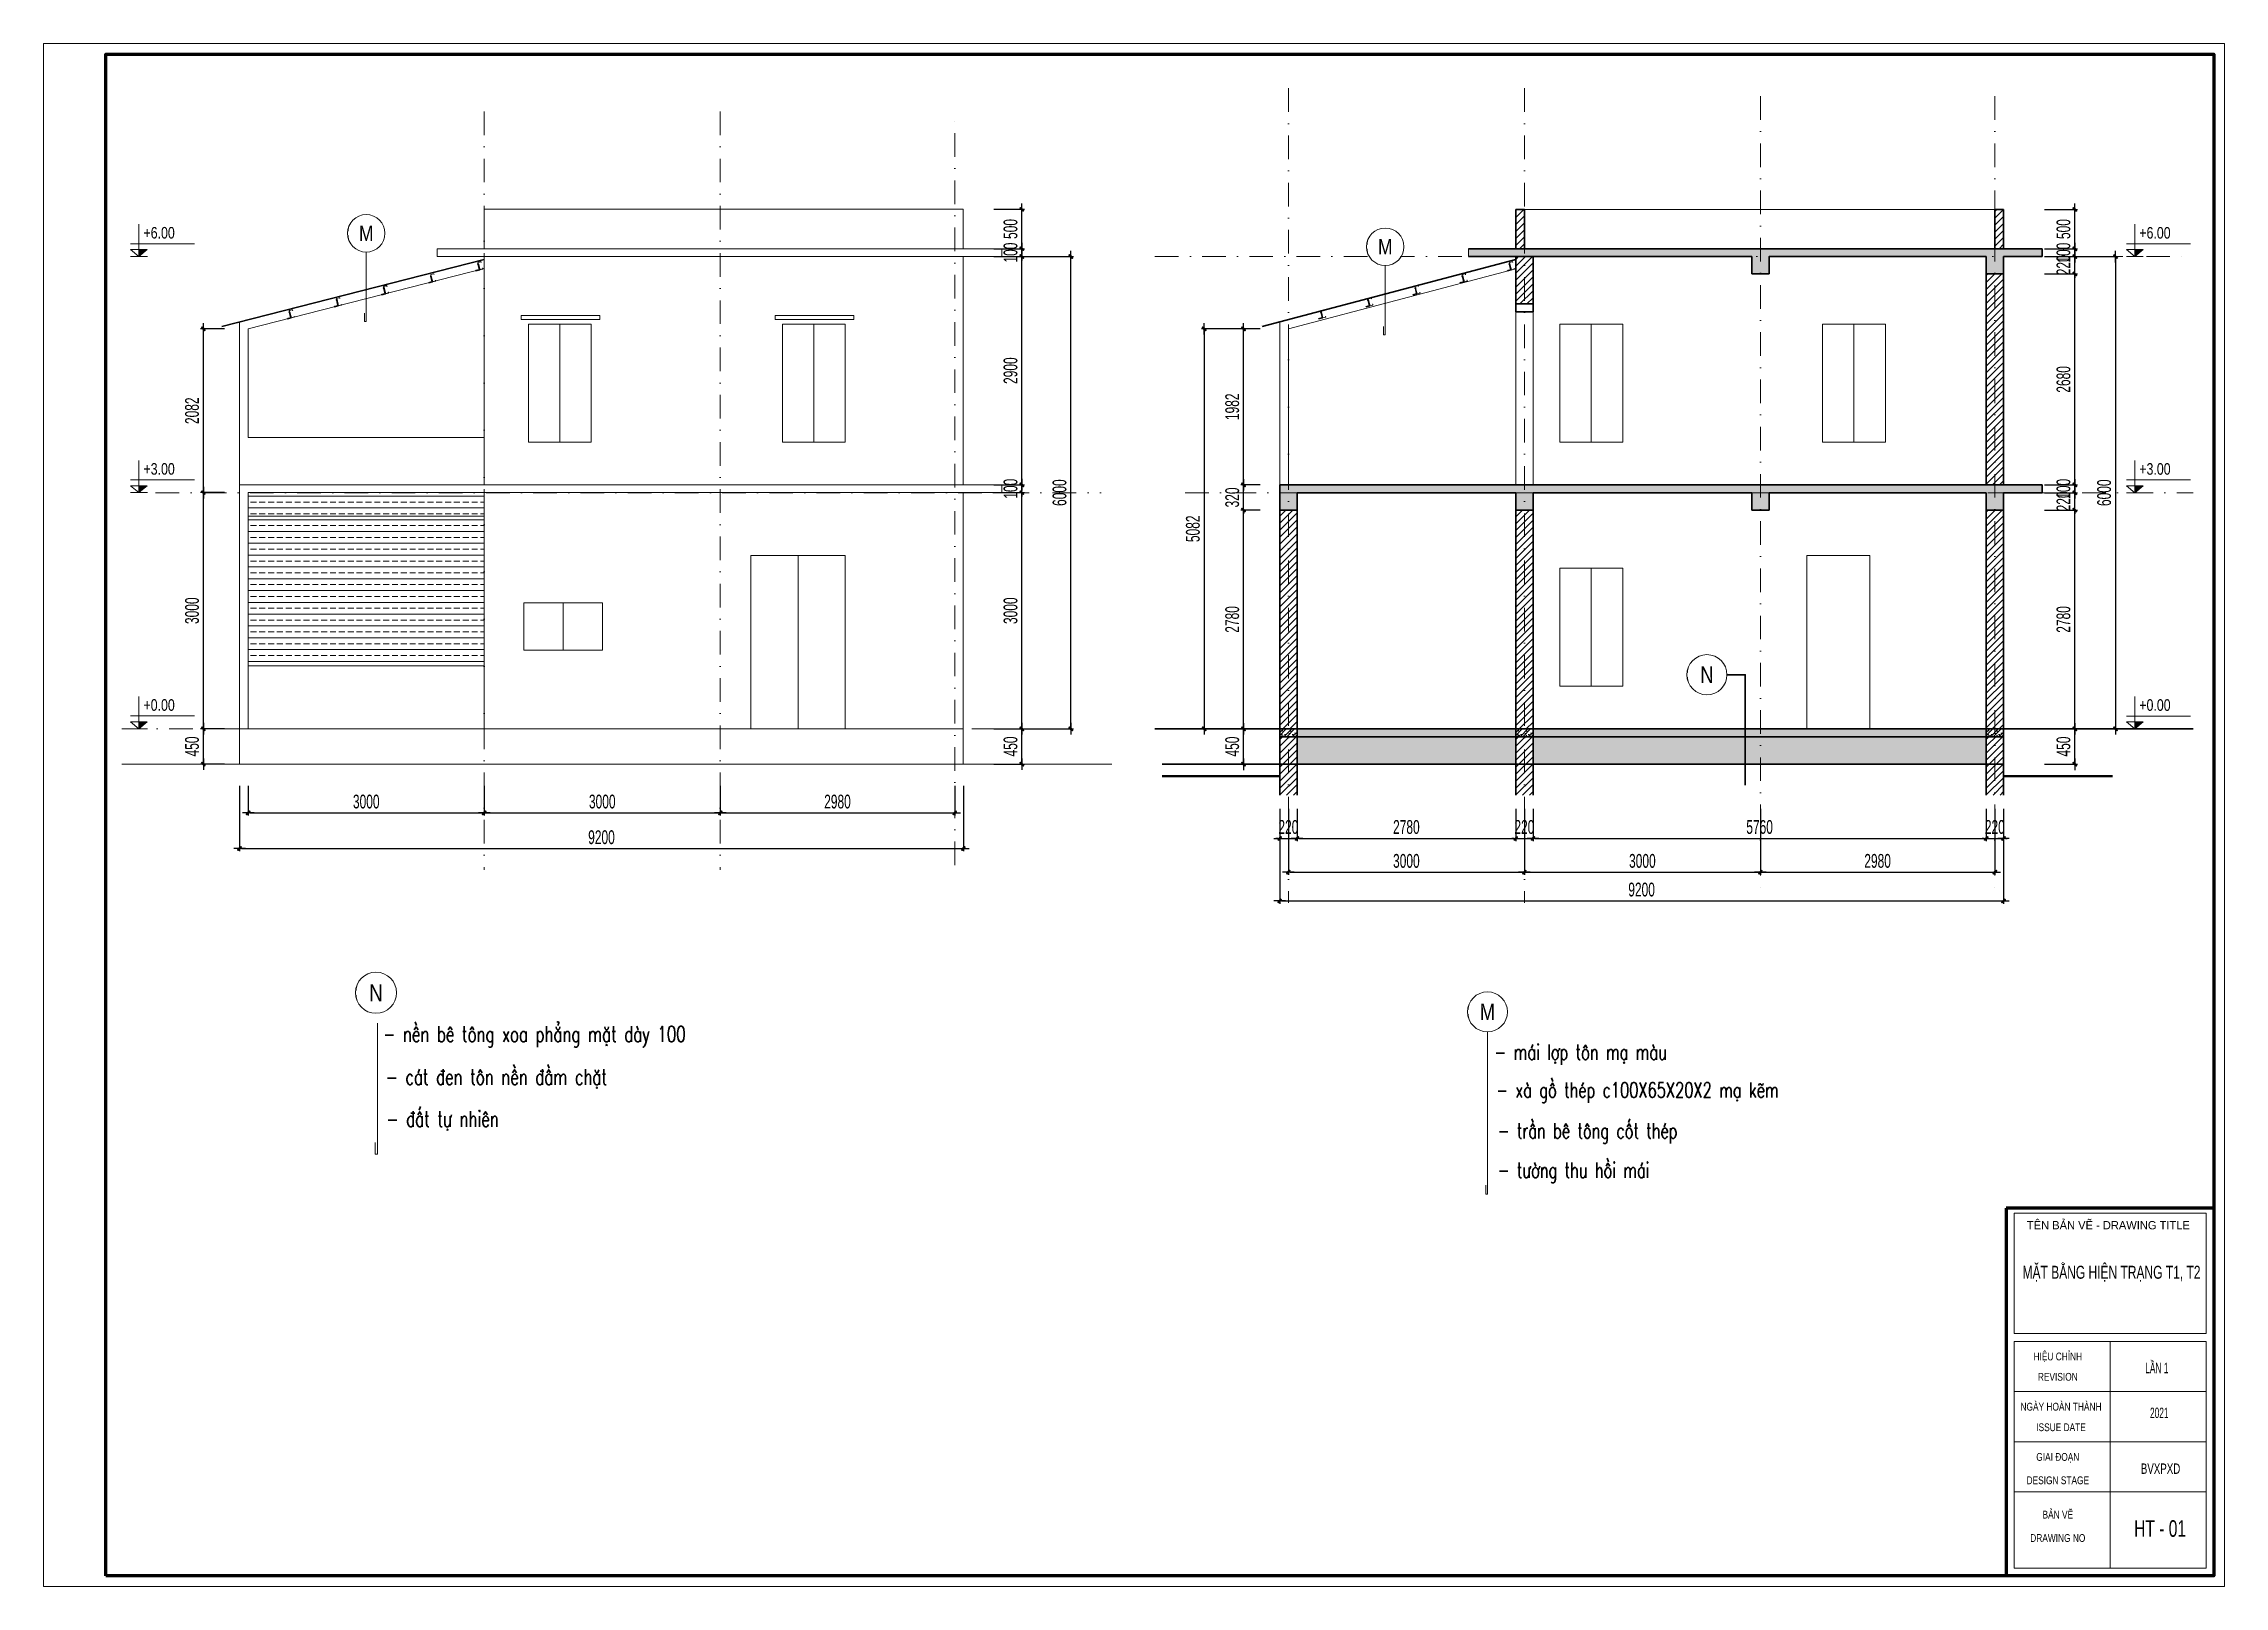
# Model space of a CAD drawing. Header units: millimetres. Extents: x 596422 to 1674380, y -367470 to 58862.
# Drawn here: x 865669 to 893389, y -262665 to -243063 of the extents above; entities that cross this region are included whole.
import ezdxf
from ezdxf.enums import TextEntityAlignment as Align

# ---------------------------------------------------------------- set-up
doc = ezdxf.new("R2010")
doc.units = ezdxf.units.MM
doc.header["$LTSCALE"] = 600
doc.header["$MEASUREMENT"] = 0
doc.linetypes.add('ACAD_ISO07W100', pattern=[3, 0, -3])
doc.linetypes.add('DASHDOT', pattern=[1, 0.5, -0.25, 0, -0.25])
doc.layers.get('0').update_dxf_attribs({"lineweight": 0})
doc.layers.get('Defpoints').update_dxf_attribs({"lineweight": 0})
for name, color, linetype, lineweight in [('37 - Noi that', 137, 'Continuous', 13), ('A-WIPEOUT', 254, 'ACAD_ISO07W100', 0), ('LC Dim', 8, 'Continuous', 18), ('LC Hatch', 252, 'Continuous', 9), ('LC ISO', 153, 'Continuous', 13), ('LC Net dam 1', 30, 'Continuous', 30), ('LC Net dam2', 6, 'Continuous', 40), ('LC Net manh', 9, 'Continuous', 5), ('LC Net thay', 7, 'Continuous', 25), ('LC Net truc', 79, 'DASHDOT', 13), ('LC Text1', 3, 'Continuous', 20), ('NET KY HIEU', 31, 'Continuous', 20), ('text', 1, 'Continuous', 20)]:
    doc.layers.add(name, color=color, linetype=linetype, lineweight=lineweight)
doc.layers.add('Khungten_LCDI', color=7, linetype='Continuous')
doc.layers.add('Kichthuoc', color=9, linetype='Continuous')
doc.styles.add('CHU THUONG', font='chhbg.shx', dxfattribs={"width": 0.8, "height": 220})
doc.styles.add('General text 2', font='arial.ttf')
doc.styles.add('HOATBIF', font='hoatbif.shx', dxfattribs={"width": 0.65})
doc.styles.add('Khungten', font='VHAVAN.TTF', dxfattribs={"width": 0.9, "height": 5000})
doc.styles.add('T1', font='Vnsimli.shx', dxfattribs={"width": 0.8})
doc.styles.add('Title', font='VHAVAN.TTF', dxfattribs={"width": 0.8})
doc.dimstyles.new('1-100(1-70)', dxfattribs={"dimscale": 70, "dimtxt": 2.5, "dimasz": 0.35, "dimexe": 0.5, "dimexo": 0, "dimgap": 0.8, "dimtad": 1, "dimdec": 0, "dimzin": 0, "dimdsep": 46, "dimtxsty": 'HOATBIF', "dimblk1": 'DOT', "dimblk2": 'DOT', "dimsah": 1, "dimcen": -1, "dimdle": 1, "dimclrd": 256, "dimclre": 256, "dimclrt": 4, "dimadec": 3, "dimazin": 2, "dimtfac": 0.333333, "dimtdec": 0, "dimtix": 1, "dimtmove": 2, "dimatfit": 3, "dimldrblk": 'DOT', "dimfxl": 1, "dimtvp": 0.833333, "dimtolj": 1, "dimtzin": 0, "dimarcsym": 0})
pattern_1 = [(45, (15.4922, -1e-10), (-2.20971, 2.20971), [])]

msp = doc.modelspace()

# ---------------------------------------------------------------- texts
at = {"layer": 'LC Text1', "style": 'T1', "width": 0.7}
for s, height, p in [('- nÒn bª t«ng xoa ph¼ng mÆt dµy 100', 200, (869984.4, -255747.9)), ('- m¸i lîp t«n m¹ mµu ', 194.4, (884110.3, -255973.2)), ('- c¸t ®en t«n nÒn ®Çm chÆt', 200, (870017, -256291.8)), ('- xµ gå thÐp c100X65X20X2 m¹ kÏm', 194.4, (884132.8, -256455.3)), ('- ®Êt tù nhiªn', 200, (870026.4, -256825.3)), ('- trÇn bª t«ng cèt thÐp', 194.4, (884151.1, -256972.7)), ('- t\xadêng thu håi m¸i', 194.4, (884151.1, -257473.9))]:
    msp.add_text(s, height=height, dxfattribs=at).set_placement(p)

# ---------------------------------------------------------------- blocks, each defined once
blk = doc.blocks.new('1sdsfa')
at = {"layer": 'LC Hatch', "ltscale": 5}
h = blk.add_hatch(dxfattribs=at)
h.set_pattern_fill('ANSI31', color=256, scale=25, angle=16.7941)
h.set_pattern_definition(pattern_1)
h.paths.add_polyline_path([(2, 125), (0, 125), (0, 120), (8, 120, 0.354105)])
h = blk.add_hatch(dxfattribs=at)
h.set_pattern_fill('ANSI31', color=256, scale=25, angle=16.7941)
h.set_pattern_definition(pattern_1)
h.paths.add_polyline_path([(8, 119, 0.052421), (8, 120), (0, 120), (0, 100), (8, 100)])
h = blk.add_hatch(dxfattribs=at)
h.set_pattern_fill('ANSI31', color=256, scale=25, angle=16.7941)
h.set_pattern_definition(pattern_1)
h.paths.add_polyline_path([(8, 100), (0, 100), (0, 0), (75, 0), (75, 2, 0.414214), (69, 8), (17, 8, -0.414215), (8, 17)])
at = {"layer": '37 - Noi that', "color": 1, "ltscale": 0.2}
blk.add_lwpolyline([(-65, 130), (-65, 144, -0.414214), (-59, 150), (-6, 150, -0.414214), (0, 144), (0, 6, -0.414214), (-6, 0), (-59, 0, -0.414214), (-65, 6), (-65, 20), (-63, 20), (-63, 6, 0.414214), (-59, 2), (-6, 2, 0.414214), (-2, 6), (-2, 144, 0.414214), (-6, 148), (-59, 148, 0.414214), (-63, 144), (-63, 130)], format="xyb", close=True, dxfattribs=at)
at = {"layer": 'LC Net thay'}
for p, q in [((0, 125), (0, 0)), ((2, 125), (0, 125)), ((75, 0), (0, 0)), ((8, 119), (8, 17)), ((69, 8), (17, 8)), ((75, 2), (75, 0))]:
    blk.add_line(p, q, dxfattribs=at)
for centre, radius, start, end in [((2, 119), 6.3, 0, 90), ((17, 17), 9.45, 180, 270), ((69, 2), 6.3, 0, 90)]:
    blk.add_arc(centre, radius, start, end, dxfattribs=at)
blk = doc.blocks.new('*U1408')
at = {"layer": 'LC Net thay', "xscale": 0.6510496674393021, "yscale": 0.6510496674393021, "zscale": 0.6510496674393021, "rotation": 343.2058678792092}
blk.add_blockref('1sdsfa', (-17, -46), dxfattribs=at)
blk = doc.blocks.new('*U1409')
at = {"layer": 'LC Net thay', "color": 0, "linetype": 'ByBlock', "lineweight": -2, "transparency": 16777216}
for p in [(0, 0), (592, -179), (1184, -357), (1776, -536), (2368, -715)]:
    blk.add_blockref('*U1408', p, dxfattribs=at)
blk = doc.blocks.new('*U1410')
at = {"layer": 'LC Net thay', "xscale": 0.6510496674393021, "yscale": 0.6510496674393021, "zscale": 0.6510496674393021, "rotation": 343.2058678792092}
blk.add_blockref('1sdsfa', (-17, -46), dxfattribs=at)
blk = doc.blocks.new('*U1411')
at = {"layer": 'LC Net thay', "color": 0, "linetype": 'ByBlock', "lineweight": -2, "transparency": 16777216}
for p in [(0, 0), (592, -179), (1184, -357), (1776, -536), (2368, -715)]:
    blk.add_blockref('*U1410', p, dxfattribs=at)
blk = doc.blocks.new('*U10')
at = {"layer": 'A-WIPEOUT'}
blk.add_lwpolyline([(0, 4.25), (-2.5, 3.44), (-4.04, 1.31), (-4.04, -1.31), (-2.5, -3.44), (0, -4.25), (2.5, -3.44), (4.04, -1.31), (4.04, 1.31), (2.5, 3.44)], close=True, dxfattribs=at)
blk.add_wipeout([(0, 4.25), (-2.5, 3.44), (-4.04, 1.31), (-4.04, -1.31), (-2.5, -3.44), (0, -4.25), (2.5, -3.44), (4.04, -1.31), (4.04, 1.31), (2.5, 3.44)]).dxf.layer = 'A-WIPEOUT'
blk.add_circle((0, 0), 4.25)
at = {"layer": 'text', "style": 'General text 2', "width": 0.8, "flags": 8}
blk.add_attdef('SYMBOL', text='', height=3.5, dxfattribs=at).set_placement((0, 0), align=Align.MIDDLE_CENTER)
blk = doc.blocks.new('LCDI-new')
at = {"layer": 'Defpoints', "lineweight": 0}
blk.add_lwpolyline([(-1626044.71, 488105.01), (-1626044.71, 488402.01), (-1625624.71, 488402.01), (-1625624.71, 488105.01)], close=True, dxfattribs=at)
at = {"layer": 'Khungten_LCDI', "color": 5, "lineweight": 25}
blk.add_line((-1625626.71, 488107.01), (-1625626.71, 488400.01), dxfattribs=at)
at = {"layer": 'Khungten_LCDI', "color": 5, "lineweight": 60}
for p, q in [((-1625666.71, 488177.85), (-1625666.71, 488107.01)), ((-1625626.71, 488177.85), (-1625666.71, 488177.85))]:
    blk.add_line(p, q, dxfattribs=at)
at = {"layer": 'Khungten_LCDI', "color": 9, "lineweight": 15}
for p, q in [((-1625646.71, 488152.18), (-1625646.71, 488108.51)), ((-1625628.21, 488142.51), (-1625665.21, 488142.51)), ((-1625628.21, 488132.84), (-1625665.21, 488132.84)), ((-1625628.21, 488123.18), (-1625665.21, 488123.18))]:
    blk.add_line(p, q, dxfattribs=at)
at = {"layer": 'Khungten_LCDI', "color": 5, "lineweight": 60}
blk.add_lwpolyline([(-1626032.71, 488107.01), (-1626032.71, 488400.01), (-1625626.71, 488400.01), (-1625626.71, 488107.01)], close=True, dxfattribs=at)
at = {"layer": 'Khungten_LCDI', "color": 9, "lineweight": 15}
for points in [[(-1625665.21, 488153.68), (-1625628.21, 488153.68), (-1625628.21, 488176.84), (-1625665.21, 488176.84)], [(-1625665.21, 488108.51), (-1625628.21, 488108.51), (-1625628.21, 488152.18), (-1625665.21, 488152.18)]]:
    blk.add_lwpolyline(points, close=True, dxfattribs=at)
at = {"color": 7, "style": 'Khungten'}
blk.add_text('tªn b¶n vÏ - drawing title', height=1.6, dxfattribs=at).set_placement((-1625647.05, 488173.74), align=Align.CENTER)
at = {"color": 7}
for s, height, style, width, p in [('hiÖu chØnh', 1.5, 'Khungten', 0.8, (-1625656.79, 488148.52)), ('revision', 1.5, 'Khungten', 0.8, (-1625656.79, 488144.6)), ('ngµy hoµn thµnh', 1.5, 'Khungten', 0.8, (-1625656.17, 488138.85)), ('issue date', 1.5, 'Khungten', 0.8, (-1625656.17, 488134.89)), ('giai ®o¹n', 1.5, 'Khungten', 0.8, (-1625656.79, 488129.18)), ('BVxpxd', 2, 'Title', 0.7, (-1625637, 488126.67)), ('design stage', 1.5, 'Khungten', 0.8, (-1625656.79, 488124.68)), ('b¶n vÏ', 1.5, 'Khungten', 0.8, (-1625656.79, 488118.07)), ('drawing nO', 1.5, 'Khungten', 0.8, (-1625656.79, 488113.57))]:
    blk.add_text(s, height=height, dxfattribs=dict(at, style=style, width=width)).set_placement(p, align=Align.CENTER)
at = {"color": 2, "style": 'Title', "width": 1.824646}
for tag, p, p2 in [('TENBANVE1', (-1625663.58, 488164.65), (-1625629.32, 488164.65)), ('TENBANVE2', (-1625663.58, 488157.89), (-1625629.32, 488157.89))]:
    blk.add_attdef(tag, text='', height=2.5, dxfattribs=at).set_placement(p, p2, align=Align.FIT)
at = {"color": 7, "style": 'Khungten', "width": 0.8}
for tag, p in [('REVISION', (-1625637.72, 488146.05)), ('NGAYHT', (-1625637.25, 488137.42))]:
    blk.add_attdef(tag, text='', height=2, dxfattribs=at).set_placement(p, align=Align.CENTER)
at = {"color": 2, "style": 'Title', "width": 0.7}
blk.add_attdef('SOBANVE', text='', height=2.5, dxfattribs=at).set_placement((-1625637.09, 488114.55), align=Align.CENTER)
blk = doc.blocks.new('DOT')
at = {"layer": 'Kichthuoc'}
blk.add_line((-3, 0), (3, 0), dxfattribs=at)
at = {"layer": 'Kichthuoc', "color": 4}
blk.add_line((-1, -1), (1, 1), dxfattribs=at)
blk.add_lwpolyline([(0.5, 1), (-1, -0.5), (-0.5, -1), (1, 0.5)], close=True, dxfattribs=at)
blk = doc.blocks.new('*D1483')
at = {"layer": 'Defpoints', "color": 0, "transparency": 16777216}
for p in [(868270, -252495), (871270, -252495), (871270, -252837)]:
    blk.add_point(p, dxfattribs=at)
at = {"layer": 'LC Dim', "lineweight": -2, "transparency": 16777216}
for p, q in [((868270, -252495), (868270, -252872)), ((871270, -252495), (871270, -252872)), ((868294, -252837), (871245, -252837))]:
    blk.add_line(p, q, dxfattribs=at)
at = {"layer": 'LC Dim', "lineweight": -2, "transparency": 16777216, "xscale": 24.5, "yscale": 24.5, "zscale": 24.5}
for p, rotation in [((868270, -252837), 179.9999999999934), ((871270, -252837), 359.9999999999933)]:
    blk.add_blockref('DOT', p, dxfattribs=dict(at, rotation=rotation))
at = {"layer": 'LC Dim', "color": 4, "transparency": 16777216, "insert": (869770, -252694), "char_height": 175, "attachment_point": 5, "style": 'HOATBIF'}
blk.add_mtext('\\A1;3000', dxfattribs=at)
blk = doc.blocks.new('_Dot')
at = {"color": 0, "linetype": 'ByBlock', "lineweight": -2}
blk.add_line((-0.5, 0), (-1, 0), dxfattribs=at)
at = {"color": 0, "linetype": 'ByBlock', "const_width": 0.5}
blk.add_lwpolyline([(-0.25, 0, 1), (0.25, 0, 1)], format="xyb", close=True, dxfattribs=at)
blk = doc.blocks.new('*D1484')
at = {"layer": 'Defpoints', "color": 0, "transparency": 16777216}
for p in [(871270, -252495), (874270, -252495), (874270, -252837)]:
    blk.add_point(p, dxfattribs=at)
at = {"layer": 'LC Dim', "lineweight": -2, "transparency": 16777216}
for p, q in [((871270, -252495), (871270, -252872)), ((874270, -252495), (874270, -252872)), ((871294, -252837), (874245, -252837))]:
    blk.add_line(p, q, dxfattribs=at)
at = {"layer": 'LC Dim', "lineweight": -2, "transparency": 16777216, "xscale": 24.5, "yscale": 24.5, "zscale": 24.5}
for p, rotation in [((871270, -252837), 179.9999999999923), ((874270, -252837), 359.9999999999923)]:
    blk.add_blockref('DOT', p, dxfattribs=dict(at, rotation=rotation))
at = {"layer": 'LC Dim', "color": 4, "transparency": 16777216, "insert": (872770, -252694), "char_height": 175, "attachment_point": 5, "style": 'HOATBIF'}
blk.add_mtext('\\A1;3000', dxfattribs=at)
blk = doc.blocks.new('*D1485')
at = {"layer": 'Defpoints', "color": 0, "transparency": 16777216}
for p in [(874270, -252495), (877250, -252495), (877250, -252837)]:
    blk.add_point(p, dxfattribs=at)
at = {"layer": 'LC Dim', "lineweight": -2, "transparency": 16777216}
for p, q in [((874270, -252495), (874270, -252872)), ((877250, -252495), (877250, -252872)), ((874294, -252837), (877225, -252837))]:
    blk.add_line(p, q, dxfattribs=at)
at = {"layer": 'LC Dim', "lineweight": -2, "transparency": 16777216, "xscale": 24.5, "yscale": 24.5, "zscale": 24.5}
for p, rotation in [((874270, -252837), 179.9999999999923), ((877250, -252837), 359.9999999999923)]:
    blk.add_blockref('DOT', p, dxfattribs=dict(at, rotation=rotation))
at = {"layer": 'LC Dim', "color": 4, "transparency": 16777216, "insert": (875760, -252694), "char_height": 175, "attachment_point": 5, "style": 'HOATBIF'}
blk.add_mtext('\\A1;2980', dxfattribs=at)
blk = doc.blocks.new('*D1486')
at = {"layer": 'Defpoints', "color": 0, "transparency": 16777216}
for p in [(868160, -252495), (877360, -252495), (877360, -253290)]:
    blk.add_point(p, dxfattribs=at)
at = {"layer": 'LC Dim', "lineweight": -2, "transparency": 16777216}
for p, q in [((868160, -252495), (868160, -253325)), ((877360, -252495), (877360, -253325)), ((868184, -253290), (877335, -253290))]:
    blk.add_line(p, q, dxfattribs=at)
at = {"layer": 'LC Dim', "lineweight": -2, "transparency": 16777216, "xscale": 24.5, "yscale": 24.5, "zscale": 24.5}
for p, rotation in [((868160, -253290), 179.9999999999934), ((877360, -253290), 359.9999999999933)]:
    blk.add_blockref('DOT', p, dxfattribs=dict(at, rotation=rotation))
at = {"layer": 'LC Dim', "color": 4, "transparency": 16777216, "insert": (872760, -253147), "char_height": 175, "attachment_point": 5, "style": 'HOATBIF'}
blk.add_mtext('\\A1;9200', dxfattribs=at)
blk = doc.blocks.new('*D1495')
at = {"layer": 'Defpoints', "color": 0, "transparency": 16777216}
for p in [(877749, -251768), (878104, -251768), (877749, -252218)]:
    blk.add_point(p, dxfattribs=at)
at = {"layer": 'LC Dim', "lineweight": -2, "transparency": 16777216}
for p, q in [((877749, -251768), (878139, -251768)), ((878104, -252193), (878104, -251792)), ((877749, -252218), (878139, -252218))]:
    blk.add_line(p, q, dxfattribs=at)
at = {"layer": 'LC Dim', "lineweight": -2, "transparency": 16777216, "xscale": 24.5, "yscale": 24.5, "zscale": 24.5}
for p, rotation in [((878104, -251768), 89.99999999999338), ((878104, -252218), 269.9999999999933)]:
    blk.add_blockref('DOT', p, dxfattribs=dict(at, rotation=rotation))
at = {"layer": 'LC Dim', "color": 4, "transparency": 16777216, "insert": (877960, -251993), "char_height": 175, "attachment_point": 5, "rotation": 90, "style": 'HOATBIF'}
blk.add_mtext('\\A1;450', dxfattribs=at)
blk = doc.blocks.new('*D1496')
at = {"layer": 'Defpoints', "color": 0, "transparency": 16777216}
for p in [(877749, -248768), (878104, -248768), (877749, -251768)]:
    blk.add_point(p, dxfattribs=at)
at = {"layer": 'LC Dim', "lineweight": -2, "transparency": 16777216}
for p, q in [((877749, -248768), (878139, -248768)), ((878104, -251743), (878104, -248792)), ((877749, -251768), (878139, -251768))]:
    blk.add_line(p, q, dxfattribs=at)
at = {"layer": 'LC Dim', "lineweight": -2, "transparency": 16777216, "xscale": 24.5, "yscale": 24.5, "zscale": 24.5}
for p, rotation in [((878104, -248768), 89.99999999999338), ((878104, -251768), 269.9999999999933)]:
    blk.add_blockref('DOT', p, dxfattribs=dict(at, rotation=rotation))
at = {"layer": 'LC Dim', "color": 4, "transparency": 16777216, "insert": (877960, -250268), "char_height": 175, "attachment_point": 5, "rotation": 90, "style": 'HOATBIF'}
blk.add_mtext('\\A1;3000', dxfattribs=at)
blk = doc.blocks.new('*D1497')
at = {"layer": 'Defpoints', "color": 0, "transparency": 16777216}
for p in [(877749, -248668), (877749, -248768), (878104, -248668)]:
    blk.add_point(p, dxfattribs=at)
at = {"layer": 'LC Dim', "lineweight": -2, "transparency": 16777216}
for p, q in [((878104, -248643), (878104, -248619)), ((877749, -248668), (878139, -248668)), ((877749, -248768), (878139, -248768)), ((878104, -248768), (878104, -248668)), ((878104, -248792), (878104, -248817))]:
    blk.add_line(p, q, dxfattribs=at)
at = {"layer": 'LC Dim', "lineweight": -2, "transparency": 16777216, "xscale": 24.5, "yscale": 24.5, "zscale": 24.5}
for p, rotation in [((878104, -248668), 269.9999999999933), ((878104, -248768), 89.99999999999336)]:
    blk.add_blockref('DOT', p, dxfattribs=dict(at, rotation=rotation))
at = {"layer": 'LC Dim', "color": 4, "transparency": 16777216, "insert": (877960, -248718), "char_height": 175, "attachment_point": 5, "rotation": 90, "style": 'HOATBIF'}
blk.add_mtext('\\A1;100', dxfattribs=at)
blk = doc.blocks.new('*D1498')
at = {"layer": 'Defpoints', "color": 0, "transparency": 16777216}
for p in [(877749, -248668), (877749, -248768), (878104, -248668)]:
    blk.add_point(p, dxfattribs=at)
at = {"layer": 'LC Dim', "lineweight": -2, "transparency": 16777216}
for p, q in [((878104, -248643), (878104, -248619)), ((877749, -248668), (878139, -248668)), ((877749, -248768), (878139, -248768)), ((878104, -248768), (878104, -248668)), ((878104, -248792), (878104, -248817))]:
    blk.add_line(p, q, dxfattribs=at)
at = {"layer": 'LC Dim', "lineweight": -2, "transparency": 16777216, "xscale": 24.5, "yscale": 24.5, "zscale": 24.5}
for p, rotation in [((878104, -248668), 269.9999999999933), ((878104, -248768), 89.99999999999336)]:
    blk.add_blockref('DOT', p, dxfattribs=dict(at, rotation=rotation))
at = {"layer": 'LC Dim', "color": 4, "transparency": 16777216, "insert": (877960, -248718), "char_height": 175, "attachment_point": 5, "rotation": 90, "style": 'HOATBIF'}
blk.add_mtext('\\A1;100', dxfattribs=at)
blk = doc.blocks.new('*D1499')
at = {"layer": 'Defpoints', "color": 0, "transparency": 16777216}
for p in [(877749, -245768), (878104, -245768), (877749, -248668)]:
    blk.add_point(p, dxfattribs=at)
at = {"layer": 'LC Dim', "lineweight": -2, "transparency": 16777216}
for p, q in [((877749, -245768), (878139, -245768)), ((878104, -248643), (878104, -245792)), ((877749, -248668), (878139, -248668))]:
    blk.add_line(p, q, dxfattribs=at)
at = {"layer": 'LC Dim', "lineweight": -2, "transparency": 16777216, "xscale": 24.5, "yscale": 24.5, "zscale": 24.5}
for p, rotation in [((878104, -245768), 89.99999999999338), ((878104, -248668), 269.9999999999933)]:
    blk.add_blockref('DOT', p, dxfattribs=dict(at, rotation=rotation))
at = {"layer": 'LC Dim', "color": 4, "transparency": 16777216, "insert": (877960, -247218), "char_height": 175, "attachment_point": 5, "rotation": 90, "style": 'HOATBIF'}
blk.add_mtext('\\A1;2900', dxfattribs=at)
blk = doc.blocks.new('*D1500')
at = {"layer": 'Defpoints', "color": 0, "transparency": 16777216}
for p in [(877749, -245668), (877749, -245768), (878104, -245668)]:
    blk.add_point(p, dxfattribs=at)
at = {"layer": 'LC Dim', "lineweight": -2, "transparency": 16777216}
for p, q in [((877749, -245668), (878139, -245668)), ((877749, -245768), (878139, -245768)), ((878104, -245643), (878104, -245619)), ((878104, -245768), (878104, -245668)), ((878104, -245792), (878104, -245817))]:
    blk.add_line(p, q, dxfattribs=at)
at = {"layer": 'LC Dim', "lineweight": -2, "transparency": 16777216, "xscale": 24.5, "yscale": 24.5, "zscale": 24.5}
for p, rotation in [((878104, -245668), 269.9999999999933), ((878104, -245768), 89.99999999999336)]:
    blk.add_blockref('DOT', p, dxfattribs=dict(at, rotation=rotation))
at = {"layer": 'LC Dim', "color": 4, "transparency": 16777216, "insert": (877960, -245718), "char_height": 175, "attachment_point": 5, "rotation": 90, "style": 'HOATBIF'}
blk.add_mtext('\\A1;100', dxfattribs=at)
blk = doc.blocks.new('*D1501')
at = {"layer": 'Defpoints', "color": 0, "transparency": 16777216}
for p in [(877749, -245168), (878104, -245168), (877749, -245668)]:
    blk.add_point(p, dxfattribs=at)
at = {"layer": 'LC Dim', "lineweight": -2, "transparency": 16777216}
for p, q in [((877749, -245168), (878139, -245168)), ((878104, -245643), (878104, -245192)), ((877749, -245668), (878139, -245668))]:
    blk.add_line(p, q, dxfattribs=at)
at = {"layer": 'LC Dim', "lineweight": -2, "transparency": 16777216, "xscale": 24.5, "yscale": 24.5, "zscale": 24.5}
for p, rotation in [((878104, -245168), 89.99999999999338), ((878104, -245668), 269.9999999999933)]:
    blk.add_blockref('DOT', p, dxfattribs=dict(at, rotation=rotation))
at = {"layer": 'LC Dim', "color": 4, "transparency": 16777216, "insert": (877960, -245418), "char_height": 175, "attachment_point": 5, "rotation": 90, "style": 'HOATBIF'}
blk.add_mtext('\\A1;500', dxfattribs=at)
blk = doc.blocks.new('*D1502')
at = {"layer": 'Defpoints', "color": 0, "transparency": 16777216}
for p in [(867700, -251768), (867967, -251768), (867967, -252218)]:
    blk.add_point(p, dxfattribs=at)
at = {"layer": 'LC Dim', "lineweight": -2, "transparency": 16777216}
for p, q in [((867967, -251768), (867665, -251768)), ((867700, -252193), (867700, -251792)), ((867967, -252218), (867665, -252218))]:
    blk.add_line(p, q, dxfattribs=at)
at = {"layer": 'LC Dim', "lineweight": -2, "transparency": 16777216, "xscale": 24.5, "yscale": 24.5, "zscale": 24.5}
for p, rotation in [((867700, -251768), 89.99999999999338), ((867700, -252218), 269.9999999999933)]:
    blk.add_blockref('DOT', p, dxfattribs=dict(at, rotation=rotation))
at = {"layer": 'LC Dim', "color": 4, "transparency": 16777216, "insert": (867556, -251993), "char_height": 175, "attachment_point": 5, "rotation": 90, "style": 'HOATBIF'}
blk.add_mtext('\\A1;450', dxfattribs=at)
blk = doc.blocks.new('*D1503')
at = {"layer": 'Defpoints', "color": 0, "transparency": 16777216}
for p in [(867700, -248768), (867967, -248768), (867967, -251768)]:
    blk.add_point(p, dxfattribs=at)
at = {"layer": 'LC Dim', "lineweight": -2, "transparency": 16777216}
for p, q in [((867967, -248768), (867665, -248768)), ((867700, -251743), (867700, -248792)), ((867967, -251768), (867665, -251768))]:
    blk.add_line(p, q, dxfattribs=at)
at = {"layer": 'LC Dim', "lineweight": -2, "transparency": 16777216, "xscale": 24.5, "yscale": 24.5, "zscale": 24.5}
for p, rotation in [((867700, -248768), 89.99999999999338), ((867700, -251768), 269.9999999999933)]:
    blk.add_blockref('DOT', p, dxfattribs=dict(at, rotation=rotation))
at = {"layer": 'LC Dim', "color": 4, "transparency": 16777216, "insert": (867556, -250268), "char_height": 175, "attachment_point": 5, "rotation": 90, "style": 'HOATBIF'}
blk.add_mtext('\\A1;3000', dxfattribs=at)
blk = doc.blocks.new('*D1504')
at = {"layer": 'Defpoints', "color": 0, "transparency": 16777216}
for p in [(867700, -246686), (867967, -246686), (867967, -248768)]:
    blk.add_point(p, dxfattribs=at)
at = {"layer": 'LC Dim', "lineweight": -2, "transparency": 16777216}
for p, q in [((867967, -246686), (867665, -246686)), ((867700, -248743), (867700, -246710)), ((867967, -248768), (867665, -248768))]:
    blk.add_line(p, q, dxfattribs=at)
at = {"layer": 'LC Dim', "lineweight": -2, "transparency": 16777216, "xscale": 24.5, "yscale": 24.5, "zscale": 24.5}
for p, rotation in [((867700, -246686), 89.99999999999338), ((867700, -248768), 269.9999999999933)]:
    blk.add_blockref('DOT', p, dxfattribs=dict(at, rotation=rotation))
at = {"layer": 'LC Dim', "color": 4, "transparency": 16777216, "insert": (867556, -247727), "char_height": 175, "attachment_point": 5, "rotation": 90, "style": 'HOATBIF'}
blk.add_mtext('\\A1;2082', dxfattribs=at)
blk = doc.blocks.new('*D1505')
at = {"layer": 'Defpoints', "color": 0, "transparency": 16777216}
for p in [(877749, -245768), (878727, -245768), (877749, -251768)]:
    blk.add_point(p, dxfattribs=at)
at = {"layer": 'LC Dim', "lineweight": -2, "transparency": 16777216}
for p, q in [((877749, -245768), (878762, -245768)), ((878727, -251743), (878727, -245792)), ((877749, -251768), (878762, -251768))]:
    blk.add_line(p, q, dxfattribs=at)
at = {"layer": 'LC Dim', "lineweight": -2, "transparency": 16777216, "xscale": 24.5, "yscale": 24.5, "zscale": 24.5}
for p, rotation in [((878727, -245768), 89.99999999999338), ((878727, -251768), 269.9999999999933)]:
    blk.add_blockref('DOT', p, dxfattribs=dict(at, rotation=rotation))
at = {"layer": 'LC Dim', "color": 4, "transparency": 16777216, "insert": (878583, -248768), "char_height": 175, "attachment_point": 5, "rotation": 90, "style": 'HOATBIF'}
blk.add_mtext('\\A1;6000', dxfattribs=at)
blk = doc.blocks.new('*D1506')
at = {"layer": 'Defpoints', "color": 0, "transparency": 16777216}
for p in [(880921, -251769), (881134, -251769), (881134, -252219)]:
    blk.add_point(p, dxfattribs=at)
at = {"layer": 'LC Dim', "lineweight": -2, "transparency": 16777216}
for p, q in [((881134, -251769), (880886, -251769)), ((880921, -252194), (880921, -251793)), ((881134, -252219), (880886, -252219))]:
    blk.add_line(p, q, dxfattribs=at)
at = {"layer": 'LC Dim', "lineweight": -2, "transparency": 16777216, "xscale": 24.5, "yscale": 24.5, "zscale": 24.5}
for p, rotation in [((880921, -251769), 89.99999999999338), ((880921, -252219), 269.9999999999933)]:
    blk.add_blockref('DOT', p, dxfattribs=dict(at, rotation=rotation))
at = {"layer": 'LC Dim', "color": 4, "transparency": 16777216, "insert": (880778, -251994), "char_height": 175, "attachment_point": 5, "rotation": 90, "style": 'HOATBIF'}
blk.add_mtext('\\A1;450', dxfattribs=at)
blk = doc.blocks.new('*D1507')
at = {"layer": 'Defpoints', "color": 0, "transparency": 16777216}
for p in [(880921, -248989), (881134, -248989), (881134, -251769)]:
    blk.add_point(p, dxfattribs=at)
at = {"layer": 'LC Dim', "lineweight": -2, "transparency": 16777216}
for p, q in [((881134, -248989), (880886, -248989)), ((880921, -251744), (880921, -249013)), ((881134, -251769), (880886, -251769))]:
    blk.add_line(p, q, dxfattribs=at)
at = {"layer": 'LC Dim', "lineweight": -2, "transparency": 16777216, "xscale": 24.5, "yscale": 24.5, "zscale": 24.5}
for p, rotation in [((880921, -248989), 89.99999999999338), ((880921, -251769), 269.9999999999933)]:
    blk.add_blockref('DOT', p, dxfattribs=dict(at, rotation=rotation))
at = {"layer": 'LC Dim', "color": 4, "transparency": 16777216, "insert": (880778, -250379), "char_height": 175, "attachment_point": 5, "rotation": 90, "style": 'HOATBIF'}
blk.add_mtext('\\A1;2780', dxfattribs=at)
blk = doc.blocks.new('*D1508')
at = {"layer": 'Defpoints', "color": 0, "transparency": 16777216}
for p in [(880921, -248669), (881134, -248669), (881134, -248989)]:
    blk.add_point(p, dxfattribs=at)
at = {"layer": 'LC Dim', "lineweight": -2, "transparency": 16777216}
for p, q in [((880921, -248644), (880921, -248620)), ((881134, -248669), (880886, -248669)), ((880921, -248989), (880921, -248669)), ((881134, -248989), (880886, -248989)), ((880921, -249013), (880921, -249038))]:
    blk.add_line(p, q, dxfattribs=at)
at = {"layer": 'LC Dim', "lineweight": -2, "transparency": 16777216, "xscale": 24.5, "yscale": 24.5, "zscale": 24.5}
for p, rotation in [((880921, -248669), 269.9999999999933), ((880921, -248989), 89.99999999999336)]:
    blk.add_blockref('DOT', p, dxfattribs=dict(at, rotation=rotation))
at = {"layer": 'LC Dim', "color": 4, "transparency": 16777216, "insert": (880778, -248829), "char_height": 175, "attachment_point": 5, "rotation": 90, "style": 'HOATBIF'}
blk.add_mtext('\\A1;320', dxfattribs=at)
blk = doc.blocks.new('*D1509')
at = {"layer": 'Defpoints', "color": 0, "transparency": 16777216}
for p in [(880921, -248669), (881134, -248669), (881134, -248989)]:
    blk.add_point(p, dxfattribs=at)
at = {"layer": 'LC Dim', "lineweight": -2, "transparency": 16777216}
for p, q in [((880921, -248644), (880921, -248620)), ((881134, -248669), (880886, -248669)), ((880921, -248989), (880921, -248669)), ((881134, -248989), (880886, -248989)), ((880921, -249013), (880921, -249038))]:
    blk.add_line(p, q, dxfattribs=at)
at = {"layer": 'LC Dim', "lineweight": -2, "transparency": 16777216, "xscale": 24.5, "yscale": 24.5, "zscale": 24.5}
for p, rotation in [((880921, -248669), 269.9999999999933), ((880921, -248989), 89.99999999999336)]:
    blk.add_blockref('DOT', p, dxfattribs=dict(at, rotation=rotation))
at = {"layer": 'LC Dim', "color": 4, "transparency": 16777216, "insert": (880778, -248829), "char_height": 175, "attachment_point": 5, "rotation": 90, "style": 'HOATBIF'}
blk.add_mtext('\\A1;320', dxfattribs=at)
blk = doc.blocks.new('*D1510')
at = {"layer": 'Defpoints', "color": 0, "transparency": 16777216}
for p in [(880921, -246686), (881134, -246686), (881134, -248669)]:
    blk.add_point(p, dxfattribs=at)
at = {"layer": 'LC Dim', "lineweight": -2, "transparency": 16777216}
for p, q in [((881134, -246686), (880886, -246686)), ((880921, -248644), (880921, -246711)), ((881134, -248669), (880886, -248669))]:
    blk.add_line(p, q, dxfattribs=at)
at = {"layer": 'LC Dim', "lineweight": -2, "transparency": 16777216, "xscale": 24.5, "yscale": 24.5, "zscale": 24.5}
for p, rotation in [((880921, -246686), 89.99999999999338), ((880921, -248669), 269.9999999999933)]:
    blk.add_blockref('DOT', p, dxfattribs=dict(at, rotation=rotation))
at = {"layer": 'LC Dim', "color": 4, "transparency": 16777216, "insert": (880778, -247677), "char_height": 175, "attachment_point": 5, "rotation": 90, "style": 'HOATBIF'}
blk.add_mtext('\\A1;1982', dxfattribs=at)
blk = doc.blocks.new('*D1511')
at = {"layer": 'Defpoints', "color": 0, "transparency": 16777216}
for p in [(881134, -246686), (880421, -251769), (881134, -251769)]:
    blk.add_point(p, dxfattribs=at)
at = {"layer": 'LC Dim', "lineweight": -2, "transparency": 16777216}
for p, q in [((881134, -246686), (880386, -246686)), ((880421, -246711), (880421, -251744)), ((881134, -251769), (880386, -251769))]:
    blk.add_line(p, q, dxfattribs=at)
at = {"layer": 'LC Dim', "lineweight": -2, "transparency": 16777216, "xscale": 24.5, "yscale": 24.5, "zscale": 24.5}
for p, rotation in [((880421, -246686), 89.99999999999336), ((880421, -251769), 269.9999999999933)]:
    blk.add_blockref('DOT', p, dxfattribs=dict(at, rotation=rotation))
at = {"layer": 'LC Dim', "color": 4, "transparency": 16777216, "insert": (880278, -249227), "char_height": 175, "attachment_point": 5, "rotation": 90, "style": 'HOATBIF'}
blk.add_mtext('\\A1;5082', dxfattribs=at)
blk = doc.blocks.new('*D1512')
at = {"layer": 'Defpoints', "color": 0, "transparency": 16777216}
for p in [(891101, -251769), (891488, -251769), (891101, -252219)]:
    blk.add_point(p, dxfattribs=at)
at = {"layer": 'LC Dim', "lineweight": -2, "transparency": 16777216}
for p, q in [((891101, -251769), (891523, -251769)), ((891488, -252194), (891488, -251793)), ((891101, -252219), (891523, -252219))]:
    blk.add_line(p, q, dxfattribs=at)
at = {"layer": 'LC Dim', "lineweight": -2, "transparency": 16777216, "xscale": 24.5, "yscale": 24.5, "zscale": 24.5}
for p, rotation in [((891488, -251769), 89.99999999999338), ((891488, -252219), 269.9999999999933)]:
    blk.add_blockref('DOT', p, dxfattribs=dict(at, rotation=rotation))
at = {"layer": 'LC Dim', "color": 4, "transparency": 16777216, "insert": (891344, -251994), "char_height": 175, "attachment_point": 5, "rotation": 90, "style": 'HOATBIF'}
blk.add_mtext('\\A1;450', dxfattribs=at)
blk = doc.blocks.new('*D1513')
at = {"layer": 'Defpoints', "color": 0, "transparency": 16777216}
for p in [(891101, -248989), (891488, -248989), (891101, -251769)]:
    blk.add_point(p, dxfattribs=at)
at = {"layer": 'LC Dim', "lineweight": -2, "transparency": 16777216}
for p, q in [((891101, -248989), (891523, -248989)), ((891488, -251744), (891488, -249013)), ((891101, -251769), (891523, -251769))]:
    blk.add_line(p, q, dxfattribs=at)
at = {"layer": 'LC Dim', "lineweight": -2, "transparency": 16777216, "xscale": 24.5, "yscale": 24.5, "zscale": 24.5}
for p, rotation in [((891488, -248989), 89.99999999999338), ((891488, -251769), 269.9999999999933)]:
    blk.add_blockref('DOT', p, dxfattribs=dict(at, rotation=rotation))
at = {"layer": 'LC Dim', "color": 4, "transparency": 16777216, "insert": (891344, -250379), "char_height": 175, "attachment_point": 5, "rotation": 90, "style": 'HOATBIF'}
blk.add_mtext('\\A1;2780', dxfattribs=at)
blk = doc.blocks.new('*D1514')
at = {"layer": 'Defpoints', "color": 0, "transparency": 16777216}
for p in [(891101, -248769), (891488, -248769), (891101, -248989)]:
    blk.add_point(p, dxfattribs=at)
at = {"layer": 'LC Dim', "lineweight": -2, "transparency": 16777216}
for p, q in [((891101, -248769), (891523, -248769)), ((891488, -248744), (891488, -248720)), ((891488, -248989), (891488, -248769)), ((891101, -248989), (891523, -248989)), ((891488, -249013), (891488, -249038))]:
    blk.add_line(p, q, dxfattribs=at)
at = {"layer": 'LC Dim', "lineweight": -2, "transparency": 16777216, "xscale": 24.5, "yscale": 24.5, "zscale": 24.5}
for p, rotation in [((891488, -248769), 269.9999999999933), ((891488, -248989), 89.99999999999336)]:
    blk.add_blockref('DOT', p, dxfattribs=dict(at, rotation=rotation))
at = {"layer": 'LC Dim', "color": 4, "transparency": 16777216, "insert": (891344, -248879), "char_height": 175, "attachment_point": 5, "rotation": 90, "style": 'HOATBIF'}
blk.add_mtext('\\A1;220', dxfattribs=at)
blk = doc.blocks.new('*D1515')
at = {"layer": 'Defpoints', "color": 0, "transparency": 16777216}
for p in [(891101, -248669), (891101, -248769), (891488, -248669)]:
    blk.add_point(p, dxfattribs=at)
at = {"layer": 'LC Dim', "lineweight": -2, "transparency": 16777216}
for p, q in [((891488, -248644), (891488, -248620)), ((891101, -248669), (891523, -248669)), ((891101, -248769), (891523, -248769)), ((891488, -248769), (891488, -248669)), ((891488, -248793), (891488, -248818))]:
    blk.add_line(p, q, dxfattribs=at)
at = {"layer": 'LC Dim', "lineweight": -2, "transparency": 16777216, "xscale": 24.5, "yscale": 24.5, "zscale": 24.5}
for p, rotation in [((891488, -248669), 269.9999999999933), ((891488, -248769), 89.99999999999336)]:
    blk.add_blockref('DOT', p, dxfattribs=dict(at, rotation=rotation))
at = {"layer": 'LC Dim', "color": 4, "transparency": 16777216, "insert": (891344, -248719), "char_height": 175, "attachment_point": 5, "rotation": 90, "style": 'HOATBIF'}
blk.add_mtext('\\A1;100', dxfattribs=at)
blk = doc.blocks.new('*D1516')
at = {"layer": 'Defpoints', "color": 0, "transparency": 16777216}
for p in [(891101, -245989), (891488, -245989), (891101, -248669)]:
    blk.add_point(p, dxfattribs=at)
at = {"layer": 'LC Dim', "lineweight": -2, "transparency": 16777216}
for p, q in [((891101, -245989), (891523, -245989)), ((891488, -248644), (891488, -246013)), ((891101, -248669), (891523, -248669))]:
    blk.add_line(p, q, dxfattribs=at)
at = {"layer": 'LC Dim', "lineweight": -2, "transparency": 16777216, "xscale": 24.5, "yscale": 24.5, "zscale": 24.5}
for p, rotation in [((891488, -245989), 89.99999999999338), ((891488, -248669), 269.9999999999933)]:
    blk.add_blockref('DOT', p, dxfattribs=dict(at, rotation=rotation))
at = {"layer": 'LC Dim', "color": 4, "transparency": 16777216, "insert": (891344, -247329), "char_height": 175, "attachment_point": 5, "rotation": 90, "style": 'HOATBIF'}
blk.add_mtext('\\A1;2680', dxfattribs=at)
blk = doc.blocks.new('*D1517')
at = {"layer": 'Defpoints', "color": 0, "transparency": 16777216}
for p in [(891101, -245769), (891488, -245769), (891101, -245989)]:
    blk.add_point(p, dxfattribs=at)
at = {"layer": 'LC Dim', "lineweight": -2, "transparency": 16777216}
for p, q in [((891101, -245769), (891523, -245769)), ((891488, -245744), (891488, -245720)), ((891488, -245989), (891488, -245769)), ((891101, -245989), (891523, -245989)), ((891488, -246013), (891488, -246038))]:
    blk.add_line(p, q, dxfattribs=at)
at = {"layer": 'LC Dim', "lineweight": -2, "transparency": 16777216, "xscale": 24.5, "yscale": 24.5, "zscale": 24.5}
for p, rotation in [((891488, -245769), 269.9999999999933), ((891488, -245989), 89.99999999999336)]:
    blk.add_blockref('DOT', p, dxfattribs=dict(at, rotation=rotation))
at = {"layer": 'LC Dim', "color": 4, "transparency": 16777216, "insert": (891344, -245879), "char_height": 175, "attachment_point": 5, "rotation": 90, "style": 'HOATBIF'}
blk.add_mtext('\\A1;220', dxfattribs=at)
blk = doc.blocks.new('*D1518')
at = {"layer": 'Defpoints', "color": 0, "transparency": 16777216}
for p in [(891101, -245669), (891101, -245769), (891488, -245669)]:
    blk.add_point(p, dxfattribs=at)
at = {"layer": 'LC Dim', "lineweight": -2, "transparency": 16777216}
for p, q in [((891101, -245669), (891523, -245669)), ((891101, -245769), (891523, -245769)), ((891488, -245644), (891488, -245620)), ((891488, -245769), (891488, -245669)), ((891488, -245793), (891488, -245818))]:
    blk.add_line(p, q, dxfattribs=at)
at = {"layer": 'LC Dim', "lineweight": -2, "transparency": 16777216, "xscale": 24.5, "yscale": 24.5, "zscale": 24.5}
for p, rotation in [((891488, -245669), 269.9999999999933), ((891488, -245769), 89.99999999999336)]:
    blk.add_blockref('DOT', p, dxfattribs=dict(at, rotation=rotation))
at = {"layer": 'LC Dim', "color": 4, "transparency": 16777216, "insert": (891344, -245719), "char_height": 175, "attachment_point": 5, "rotation": 90, "style": 'HOATBIF'}
blk.add_mtext('\\A1;100', dxfattribs=at)
blk = doc.blocks.new('*D1519')
at = {"layer": 'Defpoints', "color": 0, "transparency": 16777216}
for p in [(891101, -245169), (891488, -245169), (891101, -245669)]:
    blk.add_point(p, dxfattribs=at)
at = {"layer": 'LC Dim', "lineweight": -2, "transparency": 16777216}
for p, q in [((891101, -245169), (891523, -245169)), ((891488, -245644), (891488, -245193)), ((891101, -245669), (891523, -245669))]:
    blk.add_line(p, q, dxfattribs=at)
at = {"layer": 'LC Dim', "lineweight": -2, "transparency": 16777216, "xscale": 24.5, "yscale": 24.5, "zscale": 24.5}
for p, rotation in [((891488, -245169), 89.99999999999338), ((891488, -245669), 269.9999999999933)]:
    blk.add_blockref('DOT', p, dxfattribs=dict(at, rotation=rotation))
at = {"layer": 'LC Dim', "color": 4, "transparency": 16777216, "insert": (891344, -245419), "char_height": 175, "attachment_point": 5, "rotation": 90, "style": 'HOATBIF'}
blk.add_mtext('\\A1;500', dxfattribs=at)
blk = doc.blocks.new('*D1533')
at = {"layer": 'Defpoints', "color": 0, "transparency": 16777216}
for p in [(881381, -252785), (881601, -252785), (881601, -253161)]:
    blk.add_point(p, dxfattribs=at)
at = {"layer": 'LC Dim', "lineweight": -2, "transparency": 16777216}
for p, q in [((881381, -252785), (881381, -253196)), ((881601, -252785), (881601, -253196)), ((881356, -253161), (881332, -253161)), ((881381, -253161), (881601, -253161)), ((881625, -253161), (881650, -253161))]:
    blk.add_line(p, q, dxfattribs=at)
at = {"layer": 'LC Dim', "lineweight": -2, "transparency": 16777216, "xscale": 24.5, "yscale": 24.5, "zscale": 24.5}
for p, rotation in [((881381, -253161), 359.9999999999933), ((881601, -253161), 179.9999999999934)]:
    blk.add_blockref('DOT', p, dxfattribs=dict(at, rotation=rotation))
at = {"layer": 'LC Dim', "color": 4, "transparency": 16777216, "insert": (881491, -253017), "char_height": 175, "attachment_point": 5, "style": 'HOATBIF'}
blk.add_mtext('\\A1;220', dxfattribs=at)
blk = doc.blocks.new('*D1534')
at = {"layer": 'Defpoints', "color": 0, "transparency": 16777216}
for p in [(881601, -252785), (884381, -252785), (884381, -253161)]:
    blk.add_point(p, dxfattribs=at)
at = {"layer": 'LC Dim', "lineweight": -2, "transparency": 16777216}
for p, q in [((881601, -252785), (881601, -253196)), ((884381, -252785), (884381, -253196)), ((881625, -253161), (884356, -253161))]:
    blk.add_line(p, q, dxfattribs=at)
at = {"layer": 'LC Dim', "lineweight": -2, "transparency": 16777216, "xscale": 24.5, "yscale": 24.5, "zscale": 24.5}
for p, rotation in [((881601, -253161), 179.9999999999934), ((884381, -253161), 359.9999999999933)]:
    blk.add_blockref('DOT', p, dxfattribs=dict(at, rotation=rotation))
at = {"layer": 'LC Dim', "color": 4, "transparency": 16777216, "insert": (882991, -253017), "char_height": 175, "attachment_point": 5, "style": 'HOATBIF'}
blk.add_mtext('\\A1;2780', dxfattribs=at)
blk = doc.blocks.new('*D1536')
at = {"layer": 'Defpoints', "color": 0, "transparency": 16777216}
for p in [(884381, -252785), (884601, -252785), (884601, -253161)]:
    blk.add_point(p, dxfattribs=at)
at = {"layer": 'LC Dim', "lineweight": -2, "transparency": 16777216}
for p, q in [((884381, -252785), (884381, -253196)), ((884601, -252785), (884601, -253196)), ((884356, -253161), (884332, -253161)), ((884381, -253161), (884601, -253161)), ((884625, -253161), (884650, -253161))]:
    blk.add_line(p, q, dxfattribs=at)
at = {"layer": 'LC Dim', "lineweight": -2, "transparency": 16777216, "xscale": 24.5, "yscale": 24.5, "zscale": 24.5}
for p, rotation in [((884381, -253161), 359.9999999999933), ((884601, -253161), 179.9999999999934)]:
    blk.add_blockref('DOT', p, dxfattribs=dict(at, rotation=rotation))
at = {"layer": 'LC Dim', "color": 4, "transparency": 16777216, "insert": (884491, -253017), "char_height": 175, "attachment_point": 5, "style": 'HOATBIF'}
blk.add_mtext('\\A1;220', dxfattribs=at)
blk = doc.blocks.new('*D1537')
at = {"layer": 'Defpoints', "color": 0, "transparency": 16777216}
for p in [(884601, -252785), (890361, -252785), (890361, -253161)]:
    blk.add_point(p, dxfattribs=at)
at = {"layer": 'LC Dim', "lineweight": -2, "transparency": 16777216}
for p, q in [((884601, -252785), (884601, -253196)), ((890361, -252785), (890361, -253196)), ((884625, -253161), (890336, -253161))]:
    blk.add_line(p, q, dxfattribs=at)
at = {"layer": 'LC Dim', "lineweight": -2, "transparency": 16777216, "xscale": 24.5, "yscale": 24.5, "zscale": 24.5}
for p, rotation in [((884601, -253161), 179.9999999999934), ((890361, -253161), 359.9999999999933)]:
    blk.add_blockref('DOT', p, dxfattribs=dict(at, rotation=rotation))
at = {"layer": 'LC Dim', "color": 4, "transparency": 16777216, "insert": (887481, -253017), "char_height": 175, "attachment_point": 5, "style": 'HOATBIF'}
blk.add_mtext('\\A1;5760', dxfattribs=at)
blk = doc.blocks.new('*D1538')
at = {"layer": 'Defpoints', "color": 0, "transparency": 16777216}
for p in [(890361, -252785), (890581, -252785), (890581, -253161)]:
    blk.add_point(p, dxfattribs=at)
at = {"layer": 'LC Dim', "lineweight": -2, "transparency": 16777216}
for p, q in [((890361, -252785), (890361, -253196)), ((890581, -252785), (890581, -253196)), ((890336, -253161), (890312, -253161)), ((890361, -253161), (890581, -253161)), ((890605, -253161), (890630, -253161))]:
    blk.add_line(p, q, dxfattribs=at)
at = {"layer": 'LC Dim', "lineweight": -2, "transparency": 16777216, "xscale": 24.5, "yscale": 24.5, "zscale": 24.5}
for p, rotation in [((890361, -253161), 359.9999999999933), ((890581, -253161), 179.9999999999934)]:
    blk.add_blockref('DOT', p, dxfattribs=dict(at, rotation=rotation))
at = {"layer": 'LC Dim', "color": 4, "transparency": 16777216, "insert": (890471, -253017), "char_height": 175, "attachment_point": 5, "style": 'HOATBIF'}
blk.add_mtext('\\A1;220', dxfattribs=at)
blk = doc.blocks.new('*D1539')
at = {"layer": 'Defpoints', "color": 0, "transparency": 16777216}
for p in [(881491, -252785), (884491, -252785), (884491, -253591)]:
    blk.add_point(p, dxfattribs=at)
at = {"layer": 'LC Dim', "lineweight": -2, "transparency": 16777216}
for p, q in [((881491, -252785), (881491, -253626)), ((884491, -252785), (884491, -253626)), ((881515, -253591), (884466, -253591))]:
    blk.add_line(p, q, dxfattribs=at)
at = {"layer": 'LC Dim', "lineweight": -2, "transparency": 16777216, "xscale": 24.5, "yscale": 24.5, "zscale": 24.5}
for p, rotation in [((881491, -253591), 179.9999999999934), ((884491, -253591), 359.9999999999933)]:
    blk.add_blockref('DOT', p, dxfattribs=dict(at, rotation=rotation))
at = {"layer": 'LC Dim', "color": 4, "transparency": 16777216, "insert": (882991, -253448), "char_height": 175, "attachment_point": 5, "style": 'HOATBIF'}
blk.add_mtext('\\A1;3000', dxfattribs=at)
blk = doc.blocks.new('*D1540')
at = {"layer": 'Defpoints', "color": 0, "transparency": 16777216}
for p in [(884491, -252785), (887491, -252785), (887491, -253591)]:
    blk.add_point(p, dxfattribs=at)
at = {"layer": 'LC Dim', "lineweight": -2, "transparency": 16777216}
for p, q in [((884491, -252785), (884491, -253626)), ((887491, -252785), (887491, -253626)), ((884515, -253591), (887466, -253591))]:
    blk.add_line(p, q, dxfattribs=at)
at = {"layer": 'LC Dim', "lineweight": -2, "transparency": 16777216, "xscale": 24.5, "yscale": 24.5, "zscale": 24.5}
for p, rotation in [((884491, -253591), 179.9999999999945), ((887491, -253591), 359.9999999999945)]:
    blk.add_blockref('DOT', p, dxfattribs=dict(at, rotation=rotation))
at = {"layer": 'LC Dim', "color": 4, "transparency": 16777216, "insert": (885991, -253448), "char_height": 175, "attachment_point": 5, "style": 'HOATBIF'}
blk.add_mtext('\\A1;3000', dxfattribs=at)
blk = doc.blocks.new('*D1542')
at = {"layer": 'Defpoints', "color": 0, "transparency": 16777216}
for p in [(887491, -252785), (890471, -252785), (890471, -253591)]:
    blk.add_point(p, dxfattribs=at)
at = {"layer": 'LC Dim', "lineweight": -2, "transparency": 16777216}
for p, q in [((887491, -252785), (887491, -253626)), ((890471, -252785), (890471, -253626)), ((887515, -253591), (890446, -253591))]:
    blk.add_line(p, q, dxfattribs=at)
at = {"layer": 'LC Dim', "lineweight": -2, "transparency": 16777216, "xscale": 24.5, "yscale": 24.5, "zscale": 24.5}
for p, rotation in [((887491, -253591), 179.9999999999945), ((890471, -253591), 359.9999999999945)]:
    blk.add_blockref('DOT', p, dxfattribs=dict(at, rotation=rotation))
at = {"layer": 'LC Dim', "color": 4, "transparency": 16777216, "insert": (888981, -253448), "char_height": 175, "attachment_point": 5, "style": 'HOATBIF'}
blk.add_mtext('\\A1;2980', dxfattribs=at)
blk = doc.blocks.new('*D1543')
at = {"layer": 'Defpoints', "color": 0, "transparency": 16777216}
for p in [(881381, -252785), (890581, -252785), (890581, -253956)]:
    blk.add_point(p, dxfattribs=at)
at = {"layer": 'LC Dim', "lineweight": -2, "transparency": 16777216}
for p, q in [((881381, -252785), (881381, -253991)), ((890581, -252785), (890581, -253991)), ((881405, -253956), (890556, -253956))]:
    blk.add_line(p, q, dxfattribs=at)
at = {"layer": 'LC Dim', "lineweight": -2, "transparency": 16777216, "xscale": 24.5, "yscale": 24.5, "zscale": 24.5}
for p, rotation in [((881381, -253956), 179.9999999999934), ((890581, -253956), 359.9999999999933)]:
    blk.add_blockref('DOT', p, dxfattribs=dict(at, rotation=rotation))
at = {"layer": 'LC Dim', "color": 4, "transparency": 16777216, "insert": (885981, -253812), "char_height": 175, "attachment_point": 5, "style": 'HOATBIF'}
blk.add_mtext('\\A1;9200', dxfattribs=at)
blk = doc.blocks.new('*D1544')
at = {"layer": 'Defpoints', "color": 0, "transparency": 16777216}
for p in [(891102, -245769), (891101, -251769), (892004, -251769)]:
    blk.add_point(p, dxfattribs=at)
at = {"layer": 'LC Dim', "lineweight": -2, "transparency": 16777216}
for p, q in [((891102, -245769), (892040, -245769)), ((892005, -245793), (892004, -251744)), ((891101, -251769), (892039, -251769))]:
    blk.add_line(p, q, dxfattribs=at)
at = {"layer": 'LC Dim', "lineweight": -2, "transparency": 16777216, "xscale": 24.5, "yscale": 24.5, "zscale": 24.5}
for p, rotation in [((892005, -245769), 89.9904507051338), ((892004, -251769), 269.9904507051338)]:
    blk.add_blockref('DOT', p, dxfattribs=dict(at, rotation=rotation))
at = {"layer": 'LC Dim', "color": 4, "transparency": 16777216, "insert": (891861, -248769), "char_height": 175, "attachment_point": 5, "rotation": 89.9905, "style": 'HOATBIF'}
blk.add_mtext('\\A1;6000', dxfattribs=at)
blk = doc.blocks.new('coss')
at = {"layer": 'NET KY HIEU', "color": 7}
for p, q in [((0, 544), (0, 0)), ((938, 215), (-142, 215)), ((0, 0), (-141, 117)), ((141, 117), (-141, 117)), ((0, 0), (141, 117))]:
    blk.add_line(p, q, dxfattribs=at)
at = {"layer": 'NET KY HIEU', "color": 1, "ltscale": 600}
blk.add_line((142, 0), (-142, 0), dxfattribs=at)
at = {"layer": 'NET KY HIEU', "ltscale": 600}
blk.add_solid([(0, 0), (0, 117), (141, 117)], dxfattribs=at)
at = {"layer": 'NET KY HIEU', "color": 4, "style": 'CHU THUONG', "width": 0.8}
blk.add_attdef('%%P0.000', text='', height=195, dxfattribs=at).set_placement((77, 400), align=Align.MIDDLE_LEFT)

# ---------------------------------------------------------------- dimensions: what is measured, and where the dimension line sits
at = {"layer": 'LC Dim'}
for base, p1, p2, angle, picture, middle in [((878103.9, -245168), (877749.2, -245668), (877749.2, -245168), 270, '*D1501', (877960.4, -245418)), ((891487.7, -245168.6), (891101.1, -245668.7), (891101.1, -245168.6), 270, '*D1519', (891344.2, -245418.7)), ((878103.9, -245668), (877749.2, -245768), (877749.2, -245668), 270, '*D1500', (877960.4, -245718)), ((891487.7, -245668.7), (891101.1, -245768.7), (891101.1, -245668.7), 270, '*D1518', (891344.2, -245718.7)), ((878103.9, -245768), (877749.2, -248668), (877749.2, -245768), 270, '*D1499', (877960.4, -247218)), ((891487.7, -245768.7), (891101.1, -245988.7), (891101.1, -245768.7), 270, '*D1517', (891344.2, -245878.7)), ((891487.7, -245988.7), (891101.1, -248668.7), (891101.1, -245988.7), 270, '*D1516', (891344.2, -247328.7)), ((867699.8232, -246685.5287), (867967.1681, -248767.9873), (867967.1681, -246685.5287), 270, '*D1504', (867556.3232, -247726.758)), ((880921.2369, -246686.2386), (881133.5817, -248668.6971), (881133.5817, -246686.2386), 270, '*D1510', (880777.7369, -247677.4678)), ((878103.9, -248668), (877749.2, -248768), (877749.2, -248668), 270, '*D1497', (877960.4, -248718)), ((878103.9, -248668), (877749.2, -248768), (877749.2, -248668), 270, '*D1498', (877960.4, -248718)), ((880921.2, -248668.7), (881133.6, -248988.7), (881133.6, -248668.7), 270, '*D1508', (880777.7, -248828.7)), ((880921.2, -248668.7), (881133.6, -248988.7), (881133.6, -248668.7), 270, '*D1509', (880777.7, -248828.7)), ((891487.7, -248668.7), (891101.1, -248768.7), (891101.1, -248668.7), 270, '*D1515', (891344.2, -248718.7)), ((867699.8, -248768), (867967.2, -251768), (867967.2, -248768), 270, '*D1503', (867556.3, -250268)), ((878103.9, -248768), (877749.2, -251768), (877749.2, -248768), 270, '*D1496', (877960.4, -250268)), ((880921.2, -248988.7), (881133.6, -251768.7), (881133.6, -248988.7), 270, '*D1507', (880777.7, -250378.7)), ((891487.7, -248768.7), (891101.1, -248988.7), (891101.1, -248768.7), 270, '*D1514', (891344.2, -248878.7)), ((891487.7, -248988.7), (891101.1, -251768.7), (891101.1, -248988.7), 270, '*D1513', (891344.2, -250378.7)), ((874269.5, -252837.3), (871269.5, -252494.5), (874269.5, -252494.5), 180, '*D1484', (872769.5, -252693.8)), ((877249.7, -252837.3), (874269.5, -252494.5), (877249.7, -252494.5), 180, '*D1485', (875759.6, -252693.8)), ((884380.9, -253160.8), (881600.9, -252784.5), (884380.9, -252784.5), 180, '*D1534', (882990.9, -253017.3)), ((884600.9, -253160.8), (884380.9, -252784.5), (884600.9, -252784.5), 180, '*D1536', (884490.9, -253017.3)), ((887490.9, -253591.2), (884490.9, -252784.5), (887490.9, -252784.5), 180, '*D1540', (885990.9, -253447.7)), ((890360.9, -253160.8), (884600.9, -252784.5), (890360.9, -252784.5), 180, '*D1537', (887480.9, -253017.3)), ((890470.9, -253591.2), (887490.9, -252784.5), (890470.9, -252784.5), 180, '*D1542', (888980.9, -253447.7)), ((890580.9, -253160.8), (890360.9, -252784.5), (890580.9, -252784.5), 180, '*D1538', (890470.9, -253017.3))]:
    dim = msp.add_linear_dim(base=base, p1=p1, p2=p2, angle=angle, dimstyle='1-100(1-70)', dxfattribs=at)
    dim.commit()
    dim.dimension.update_dxf_attribs({"geometry": picture, "text_midpoint": middle})
for p1, p2, distance, picture, middle in [((877749.2, -251768), (877749.2, -245768), -977.7, '*D1505', (878583.4, -248768)), ((891102.1, -245768.8), (891101.1, -251768.8), 903.1, '*D1544', (891861.2, -248768.9)), ((881133.5817, -246686.2386), (881133.5817, -251768.6971), -712.5545, '*D1511', (880277.5272, -249227.4678)), ((867967.2, -252218), (867967.2, -251768), 267.3, '*D1502', (867556.3, -251993)), ((877749.2, -252218), (877749.2, -251768), -354.7, '*D1495', (877960.4, -251993)), ((881133.6, -252218.7), (881133.6, -251768.7), 212.3, '*D1506', (880777.7, -251993.7)), ((891101.1, -252218.7), (891101.1, -251768.7), -386.6, '*D1512', (891344.2, -251993.7)), ((868159.5, -252494.5), (877359.5, -252494.5), -795.5, '*D1486', (872759.5, -253146.6)), ((868269.5, -252494.5), (871269.5, -252494.5), -342.7, '*D1483', (869769.5, -252693.8)), ((881380.9, -252784.5), (881600.9, -252784.5), -376.2, '*D1533', (881490.9, -253017.3)), ((881380.9, -252784.5), (890580.9, -252784.5), -1171.2, '*D1543', (885980.9, -253812.2)), ((881490.9, -252784.5), (884490.9, -252784.5), -806.6, '*D1539', (882990.9, -253447.7))]:
    dim = msp.add_aligned_dim(p1=p1, p2=p2, distance=distance, dimstyle='1-100(1-70)', dxfattribs=at)
    dim.commit()
    dim.dimension.update_dxf_attribs({"geometry": picture, "text_midpoint": middle})

# ---------------------------------------------------------------- hatches: boundary and pattern name
at = {"layer": 'LC Hatch', "ltscale": 2}
h = msp.add_hatch(dxfattribs=at)
h.set_pattern_fill('ANSI31', color=256, scale=500)
h.set_pattern_definition([(45, (847501.16, -246797.696), (-44.19417, 44.19417), [])])
h.paths.add_polyline_path([(884380.9, -245668.7), (884490.9, -245668.7), (884490.9, -245168.7), (884380.9, -245168.7)])
h.paths.add_polyline_path([(890470.9, -245169.6), (890470.9, -245668.7), (890582, -245668.7), (890582.1, -245169.6)])
h.paths.add_polyline_path([(890361.9, -245988.7), (890361.9, -248668.7), (890581.9, -248668.7), (890581.9, -245988.7)])
h.paths.add_polyline_path([(884600.9, -245768.7), (884380.9, -245768.7), (884380.9, -246368.7), (884600.9, -246368.7)])
h.paths.add_polyline_path([(881600.9, -248988.7), (881380.9, -248988.7), (881380.9, -251768.7), (881600.9, -251768.7)])
h.paths.add_polyline_path([(884600.9, -248988.7), (884380.9, -248988.7), (884380.9, -251768.7), (884600.9, -251768.7)])
h.paths.add_polyline_path([(890360.9, -248988.7), (890360.9, -251768.7), (890580.9, -251768.7), (890580.9, -248988.7)])
at = {"layer": 'LC Hatch'}
h = msp.add_hatch(dxfattribs=at)
h.set_pattern_fill('BTCT', color=256, scale=20)
h.set_pattern_definition([(50, (847501.16, -246797.7), (143.45204, -12.55043), [15, -165]), (355, (847501.16, -246797.7), (-27.75027, 150.43843), [12, -132]), (100.4514, (847513.12, -246798.74), (115.70188, 137.8879), [12.74804, -140.2284]), (46.1842, (847501.16, -246757.7), (213.4482, -33.1038), [22.5, -247.5]), (96.6356, (847518.95, -246760.45), (186.9325, 194.8236), [19.1221, -210.3426]), (351.1842, (847501.16, -246757.7), (186.9324, 194.8237), [18, -198]), (21, (847521.16, -246767.7), (119.3814, -80.52378), [15, -165]), (326, (847521.16, -246767.7), (48.66307, 145.03), [12, -132]), (71.4514, (847531.11, -246774.4), (168.04453, 64.5061), [12.74804, -140.2284]), (37.5, (847501.16, -246797.696), (2.43197, 66.57877), [0, -130.4, 0, -134, 0, -132.5]), (7.5, (847501.16, -246797.696), (52.61391, 78.88234), [0, -76.4, 0, -127.4, 0, -50.5]), (327.5, (847456.56, -246797.696), (106.76449, -4.510974), [0, -50, 0, -156, 0, -207]), (317.5, (847436.56, -246797.7), (116.63723, 20.021), [0, -65, 0, -103.6, 0, -147]), (45, (847501.16, -246797.696), (-53.03301, 53.03301), []), (45, (847536.52, -246797.696), (-53.03301, 53.03301), [])])
h.paths.add_polyline_path([(891072, -245668.7), (883780.9, -245668.7), (883780.9, -245768.7), (887380.9, -245768.7), (887380.9, -245988.7), (887600.9, -245988.7), (887600.9, -245768.7), (890361.9, -245768.7), (890361.9, -245988.7), (890581.9, -245988.7), (890581.9, -245768.7), (891072, -245768.7)])
h.paths.add_polyline_path([(884600.9, -248768.7), (887380.9, -248768.7), (887380.9, -248988.7), (887600.9, -248988.7), (887600.9, -248768.7), (890360.9, -248768.7), (890360.9, -248988.7), (890580.9, -248988.7), (890580.9, -248768.7), (891071.5, -248768.7), (891071.5, -248668.7), (881380.9, -248668.7), (881380.9, -248988.7), (881600.9, -248988.7), (881600.9, -248768.7), (884380.9, -248768.7), (884380.9, -248988.7), (884600.9, -248988.7)])
h.paths.add_polyline_path([(884380.9, -251768.7), (881600.9, -251768.7), (881600.9, -251868.7), (884380.9, -251868.7)])
h.paths.add_polyline_path([(887298.7, -251768.7), (884600.9, -251768.7), (884600.9, -251868.7), (887298.7, -251868.7)])
h.paths.add_polyline_path([(890360.9, -251768.7), (887298.7, -251768.7), (887298.7, -251868.7), (890360.9, -251868.7)])
h = msp.add_hatch(dxfattribs=at)
h.set_pattern_fill('ANSI33', color=256, scale=600, angle=315)
h.set_pattern_definition([(360, (872272.76, -209661.97), (2e-11, 150), []), (360, (872347.76, -209736.97), (2e-11, 150), [75, -37.5])])
h.paths.add_polyline_path([(868269.5, -248768), (868269.5, -250968), (871269.5, -250968), (871269.5, -248768)])
at = {"layer": 'LC Hatch', "ltscale": 2}
h = msp.add_hatch(dxfattribs=at)
h.set_pattern_fill('BTCT', color=256, scale=20, angle=180)
h.set_pattern_definition([(230, (-273.35, 185848.4), (-143.452037, 12.550427), [15, -165]), (175, (-273.35, 185848.4), (27.750267, -150.438427), [12, -132]), (280.4514, (-285.3, 185849.45), (-115.701876, -137.887908), [12.748038, -140.228422]), (226.1842, (-273.35, 185808.4), (-213.44821, 33.103803), [22.5, -247.5]), (276.6356, (-291.13, 185811.16), (-186.93254, -194.823574), [19.12206, -210.3426]), (171.1842, (-273.35, 185808.4), (-186.93239, -194.82372), [18, -198]), (201, (-293.35, 185818.4), (-119.38141, 80.523778), [15, -165]), (146, (-293.35, 185818.4), (-48.663066, -145.03001), [12, -132]), (251.4514, (-303.3, 185825.11), (-168.044526, -64.5061), [12.748038, -140.228422]), (217.5, (-273.347, 185848.403), (-2.431971, -66.5787708), [0, -130.4, 0, -134, 0, -132.5]), (187.5, (-273.35, 185848.4), (-52.6139075, -78.8823424), [0, -76.4, 0, -127.4, 0, -50.5]), (147.5, (-228.747, 185848.403), (-106.7644872, 4.5109743), [0, -50, 0, -156, 0, -207]), (137.5, (-208.75, 185848.4), (-116.637234, -20.0209965), [0, -65, 0, -103.6, 0, -147]), (225, (-273.35, 185848.4), (53.0330086, -53.0330086), []), (225, (-308.7, 185848.4), (53.0330086, -53.0330086), [])])
h.paths.add_polyline_path([(881380.9, -251768.7), (881600.9, -251768.7), (881600.9, -251868.7), (881380.9, -251868.7)])
h = msp.add_hatch(dxfattribs=at)
h.set_pattern_fill('ANSI31', color=256, scale=20, angle=180)
h.set_pattern_definition([(45, (-163.347, 181418.4), (-44.194174, 44.194174), [])])
h.paths.add_polyline_path([(881600.9, -252610.2), (881380.9, -252610.2), (881380.9, -251868.7), (881600.9, -251868.7)])
at = {"layer": 'LC Hatch'}
h = msp.add_hatch(dxfattribs=at)
h.set_pattern_fill('AR-SAND', color=256, scale=20)
h.set_pattern_definition([(37.5, (847501.16, -246797.696), (-1.259867, 38.536475), [0, -30.4, 0, -34, 0, -32.5]), (7.5, (847501.16, -246797.696), (35.395534, 56.44292), [0, -16.4, 0, -27.4, 0, -10.5]), (327.5, (847476.56, -246797.696), (62.282837, 0.11318), [0, -10, 0, -36, 0, -47]), (317.5, (847476.56, -246797.696), (60.12253, 17.55351), [0, -5, 0, -23.6, 0, -27])])
h.paths.add_polyline_path([(884380.9, -251868.7), (881600.9, -251868.7), (881600.9, -252218.7), (884380.9, -252218.7)])
h.paths.add_polyline_path([(887298.7, -251868.7), (884600.9, -251868.7), (884600.9, -252218.7), (887298.7, -252218.7)])
h.paths.add_polyline_path([(887490.9, -251868.7), (887298.7, -251868.7), (887298.7, -252218.7), (887490.9, -252218.7)])
h.paths.add_polyline_path([(890360.9, -251868.7), (887490.9, -251868.7), (887490.9, -252218.7), (890360.9, -252218.7)])
at = {"layer": 'LC Hatch', "ltscale": 2}
h = msp.add_hatch(dxfattribs=at)
h.set_pattern_fill('BTCT', color=256, scale=20, angle=180)
h.set_pattern_definition([(230, (2726.65, 185848.4), (-143.452037, 12.550427), [15, -165]), (175, (2726.65, 185848.4), (27.750267, -150.438427), [12, -132]), (280.4514, (2714.7, 185849.45), (-115.701876, -137.887908), [12.748038, -140.228422]), (226.1842, (2726.65, 185808.4), (-213.44821, 33.103803), [22.5, -247.5]), (276.6356, (2708.87, 185811.16), (-186.93254, -194.823574), [19.12206, -210.3426]), (171.1842, (2726.65, 185808.4), (-186.93239, -194.82372), [18, -198]), (201, (2706.65, 185818.4), (-119.38141, 80.523778), [15, -165]), (146, (2706.65, 185818.4), (-48.663066, -145.03001), [12, -132]), (251.4514, (2696.7, 185825.11), (-168.044526, -64.5061), [12.748038, -140.228422]), (217.5, (2726.653, 185848.403), (-2.431971, -66.5787708), [0, -130.4, 0, -134, 0, -132.5]), (187.5, (2726.65, 185848.4), (-52.6139075, -78.8823424), [0, -76.4, 0, -127.4, 0, -50.5]), (147.5, (2771.253, 185848.403), (-106.7644872, 4.5109743), [0, -50, 0, -156, 0, -207]), (137.5, (2791.25, 185848.4), (-116.637234, -20.0209965), [0, -65, 0, -103.6, 0, -147]), (225, (2726.65, 185848.4), (53.0330086, -53.0330086), []), (225, (2691.3, 185848.4), (53.0330086, -53.0330086), [])])
h.paths.add_polyline_path([(884380.9, -251768.7), (884600.9, -251768.7), (884600.9, -251868.7), (884380.9, -251868.7)])
h = msp.add_hatch(dxfattribs=at)
h.set_pattern_fill('ANSI31', color=256, scale=500)
h.set_pattern_definition([(45, (2836.653, 181418.4), (-44.194174, 44.194174), [])])
h.paths.add_polyline_path([(884600.9, -252610.2), (884380.9, -252610.2), (884380.9, -251848.7), (884600.9, -251848.7)])
h = msp.add_hatch(dxfattribs=at)
h.set_pattern_fill('BTCT', color=256, scale=20, angle=180)
h.set_pattern_definition([(230, (8706.65, 185848.4), (-143.452037, 12.550427), [15, -165]), (175, (8706.65, 185848.4), (27.750267, -150.438427), [12, -132]), (280.4514, (8694.7, 185849.45), (-115.701876, -137.887908), [12.748038, -140.228422]), (226.1842, (8706.65, 185808.4), (-213.44821, 33.103803), [22.5, -247.5]), (276.6356, (8688.87, 185811.16), (-186.93254, -194.823574), [19.12206, -210.3426]), (171.1842, (8706.65, 185808.4), (-186.93239, -194.82372), [18, -198]), (201, (8686.65, 185818.4), (-119.38141, 80.523778), [15, -165]), (146, (8686.65, 185818.4), (-48.663066, -145.03001), [12, -132]), (251.4514, (8676.7, 185825.11), (-168.044526, -64.5061), [12.748038, -140.228422]), (217.5, (8706.653, 185848.403), (-2.431971, -66.5787708), [0, -130.4, 0, -134, 0, -132.5]), (187.5, (8706.65, 185848.4), (-52.6139075, -78.8823424), [0, -76.4, 0, -127.4, 0, -50.5]), (147.5, (8751.253, 185848.403), (-106.7644872, 4.5109743), [0, -50, 0, -156, 0, -207]), (137.5, (8771.25, 185848.4), (-116.637234, -20.0209965), [0, -65, 0, -103.6, 0, -147]), (225, (8706.65, 185848.4), (53.0330086, -53.0330086), []), (225, (8671.3, 185848.4), (53.0330086, -53.0330086), [])])
h.paths.add_polyline_path([(890360.9, -251768.7), (890580.9, -251768.7), (890580.9, -251868.7), (890360.9, -251868.7)])
h = msp.add_hatch(dxfattribs=at)
h.set_pattern_fill('ANSI31', color=256, scale=500)
h.set_pattern_definition([(45, (8816.653, 181418.4), (-44.194174, 44.194174), [])])
h.paths.add_polyline_path([(890580.9, -252610.2), (890360.9, -252610.2), (890360.9, -251848.7), (890580.9, -251848.7)])

# ---------------------------------------------------------------- linework, layer by layer
at = {"layer": 'LC Dim'}
msp.add_lwpolyline([(888082.2, -251768.7), (888882.2, -251768.7), (888882.2, -249568.7), (888082.2, -249568.7)], close=True, dxfattribs=at)
at = {"layer": 'LC Hatch'}
for p, q in [((870669.5, -245668), (870669.5, -245768)), ((871269.5, -245768), (871269.5, -248668)), ((883780.9, -245668.7), (883780.9, -245768.7)), ((871269.5, -245921.4), (868269.5, -246685.5)), ((884380.9, -245922.1), (881490.9, -246686.2))]:
    msp.add_line(p, q, dxfattribs=at)
at = {"layer": 'LC Net dam 1'}
for p, q in [((884380.9, -245168.7), (884380.9, -245668.7)), ((884490.9, -245168.7), (884380.9, -245168.7)), ((884490.9, -245168.7), (884490.9, -245668.7)), ((890470.9, -245668.7), (890470.9, -245168.7)), ((890582.1, -245169.6), (890472.1, -245169.6)), ((890582, -245668.7), (890582.1, -245169.6)), ((883780.9, -245668.7), (891072, -245668.7)), ((883780.9, -245768.7), (887380.9, -245768.7)), ((884380.9, -245768.7), (884380.9, -246468.7)), ((884600.9, -245768.7), (884600.9, -246468.7)), ((887380.9, -245768.7), (887380.9, -245988.7)), ((887600.9, -245768.7), (887600.9, -245988.7)), ((887600.9, -245768.7), (890361.9, -245768.7)), ((890361.9, -248668.7), (890361.9, -245768.7)), ((890361.9, -245768.7), (890361.9, -245988.7)), ((890581.9, -248668.7), (890581.9, -245768.7)), ((890581.9, -245768.7), (890581.9, -245988.7)), ((890581.9, -245768.7), (891072, -245768.7)), ((891072, -245668.7), (891072, -245768.7)), ((887380.9, -245988.7), (887600.9, -245988.7)), ((890361.9, -245988.7), (890581.9, -245988.7)), ((884380.9, -246368.7), (884600.9, -246368.7)), ((884380.9, -246468.7), (884600.9, -246468.7)), ((881380.9, -248668.7), (891071.5, -248668.7)), ((881380.9, -248668.7), (881380.9, -252218.7)), ((881600.9, -248768.7), (884380.9, -248768.7)), ((881600.9, -248768.7), (884380.9, -248768.7)), ((881600.9, -248768.7), (881600.9, -252218.7)), ((884380.9, -248768.7), (884380.9, -252610.2)), ((884600.9, -248768.7), (884600.9, -252610.2)), ((884600.9, -248768.7), (887380.9, -248768.7)), ((887380.9, -248768.7), (887380.9, -248988.7)), ((887600.9, -248768.7), (887600.9, -248988.7)), ((887600.9, -248768.7), (890360.9, -248768.7)), ((890360.9, -252610.2), (890360.9, -248768.7)), ((890580.9, -252610.2), (890580.9, -248768.7)), ((890580.9, -248768.7), (891071.5, -248768.7)), ((891071.5, -248668.7), (891071.5, -248768.7)), ((881380.9, -248988.7), (881600.9, -248988.7)), ((884380.9, -248988.7), (884600.9, -248988.7)), ((887380.9, -248988.7), (887600.9, -248988.7)), ((890360.9, -248988.7), (890580.9, -248988.7)), ((879795.3, -251768.7), (892990.1, -251768.7)), ((881600.9, -251868.7), (890360.9, -251868.7)), ((879885.6, -252218.7), (890580.9, -252218.7))]:
    msp.add_line(p, q, dxfattribs=at)
at = {"layer": 'LC Net dam 1', "linetype": 'Continuous', "ltscale": 2}
for p, q in [((871269.5, -245806.4), (867935.1, -246655.1)), ((884380.9, -245807.1), (881156.6, -246655.8))]:
    msp.add_line(p, q, dxfattribs=at)
at = {"layer": 'LC Net dam 1', "ltscale": 2}
for points in [[(887066, -251081.5), (887298.7, -251081.5), (887298.7, -252486.7)], [(881600.9, -251868.7), (881380.9, -251868.7), (881380.9, -251768.7), (881600.9, -251768.7), (881600.9, -251868.7)], [(881380.9, -252610.2), (881380.9, -251868.7), (881600.9, -251868.7), (881600.9, -252610.2)], [(884600.9, -251868.7), (884380.9, -251868.7), (884380.9, -251768.7), (884600.9, -251768.7), (884600.9, -251868.7)], [(884380.9, -252610.2), (884380.9, -251868.7), (884600.9, -251868.7), (884600.9, -252610.2)], [(890580.9, -251868.7), (890360.9, -251868.7), (890360.9, -251768.7), (890580.9, -251768.7), (890580.9, -251868.7)], [(890360.9, -252610.2), (890360.9, -251868.7), (890580.9, -251868.7), (890580.9, -252610.2)]]:
    msp.add_lwpolyline(points, dxfattribs=at)
at = {"layer": 'LC Net dam2'}
for p, q in [((879885.6, -252368.7), (881380.9, -252368.7)), ((890580.9, -252368.7), (891966.2, -252368.7))]:
    msp.add_line(p, q, dxfattribs=at)
at = {"layer": 'LC Net manh'}
for p, q in [((871269.5, -245168), (877359.5, -245168)), ((871269.5, -245168), (871269.5, -245668)), ((877359.5, -245668), (877359.5, -245168)), ((884490.9, -245168.7), (890472.1, -245169.6)), ((870669.5, -245668), (877850.6, -245668)), ((870669.5, -245768), (877850.6, -245768)), ((877359.5, -248668), (877359.5, -245768)), ((877850.6, -245668), (877850.6, -245768)), ((868159.5, -246598), (868159.5, -252218)), ((868269.5, -246685.5), (868269.5, -248068)), ((872230.4, -246628), (872230.4, -248128)), ((875459.5, -246628), (875459.5, -248128)), ((881380.9, -246598.7), (881380.9, -248668.7)), ((881490.9, -246686.2), (881490.9, -248668.7)), ((884380.9, -246468.7), (884380.9, -248668.7)), ((884600.9, -246468.7), (884600.9, -248668.7)), ((885341.8, -246628.7), (885341.8, -248128.7)), ((888680.9, -246628.7), (888680.9, -248128.7)), ((868269.5, -248068), (871269.5, -248068)), ((868159.5, -248668), (877850.1, -248668)), ((868269.5, -248768), (871269.5, -248768)), ((868269.5, -248768), (868269.5, -251768)), ((868269.5, -248768), (877850.1, -248768)), ((871269.5, -248768), (871269.5, -251768)), ((877359.5, -252218), (877359.5, -248768)), ((877850.1, -248668), (877850.1, -248768)), ((868269.5, -249068), (871269.5, -249068)), ((875259.5, -249568), (875259.5, -251768)), ((885341.8, -249728.7), (885341.8, -251228.7)), ((872274.4, -250168), (872274.4, -250768)), ((868269.5, -250968), (871269.5, -250968)), ((867699.8, -251768), (877359.5, -251768)), ((866664.2, -252218), (879248.7, -252218))]:
    msp.add_line(p, q, dxfattribs=at)
for points in [[(871739.4, -246568.3), (872739.4, -246568.3), (872739.4, -246518.3), (871739.4, -246518.3)], [(871830.4, -248128), (872630.4, -248128), (872630.4, -246628), (871830.4, -246628)], [(874968.6, -246568.3), (875968.6, -246568.3), (875968.6, -246518.3), (874968.6, -246518.3)], [(875059.5, -248128), (875859.5, -248128), (875859.5, -246628), (875059.5, -246628)], [(884941.8, -248128.7), (885741.8, -248128.7), (885741.8, -246628.7), (884941.8, -246628.7)], [(888280.9, -248128.7), (889080.9, -248128.7), (889080.9, -246628.7), (888280.9, -246628.7)], [(874659.5, -251768), (875859.5, -251768), (875859.5, -249568), (874659.5, -249568)], [(884941.8, -251228.7), (885741.8, -251228.7), (885741.8, -249728.7), (884941.8, -249728.7)], [(871774.4, -250768), (872774.4, -250768), (872774.4, -250168), (871774.4, -250168)]]:
    msp.add_lwpolyline(points, close=True, dxfattribs=at)
at = {"layer": 'LC Net truc'}
for p, q in [((881490.9, -243630.3), (881490.9, -253979.4)), ((884490.9, -243630.3), (884490.9, -253979.4)), ((871269.5, -243924.5), (871269.5, -253560.2)), ((874269.5, -243924.5), (874269.5, -253560.2)), ((887490.9, -243730.3), (887490.9, -253905)), ((890470.9, -243730.3), (890470.9, -253905)), ((877249.5, -253502.3), (877251.1, -243997)), ((879795.3, -245768.7), (892990.1, -245768.7)), ((867092.9, -248768.7), (879111.8, -248768.7)), ((880180.5, -248768.7), (892990.1, -248768.7)), ((866664.2, -251768), (878103.9, -251768)), ((880199.1, -251768.7), (891258.6, -251768.7))]:
    msp.add_line(p, q, dxfattribs=at)

# ---------------------------------------------------------------- block references
ref = msp.add_blockref('coss', (866880.7, -245768), dxfattribs=dict(xscale=0.75438, yscale=0.75438, zscale=0.75438))
ref.add_attrib('%%P0.000', '+6.00', dxfattribs={"layer": 'NET KY HIEU', "color": 3, "height": 146.81, "style": 'CHU THUONG', "width": 0.8}).set_placement((866938.6, -245466), align=Align.MIDDLE_LEFT)
ref = msp.add_blockref('coss', (892249.8, -245768.7), dxfattribs=dict(xscale=0.75438, yscale=0.75438, zscale=0.75438))
ref.add_attrib('%%P0.000', '+6.00', dxfattribs={"layer": 'NET KY HIEU', "color": 3, "height": 146.81, "style": 'CHU THUONG', "width": 0.8}).set_placement((892307.8, -245466.7), align=Align.MIDDLE_LEFT)
ref = msp.add_blockref('coss', (866880.7, -248768), dxfattribs=dict(xscale=0.75438, yscale=0.75438, zscale=0.75438))
ref.add_attrib('%%P0.000', '+3.00', dxfattribs={"layer": 'NET KY HIEU', "color": 3, "height": 146.81, "style": 'CHU THUONG', "width": 0.8}).set_placement((866938.6, -248466), align=Align.MIDDLE_LEFT)
ref = msp.add_blockref('coss', (892249.8, -248768.7), dxfattribs=dict(xscale=0.75438, yscale=0.75438, zscale=0.75438))
ref.add_attrib('%%P0.000', '+3.00', dxfattribs={"layer": 'NET KY HIEU', "color": 3, "height": 146.81, "style": 'CHU THUONG', "width": 0.8}).set_placement((892307.8, -248466.7), align=Align.MIDDLE_LEFT)
ref = msp.add_blockref('coss', (866880.7, -251768), dxfattribs=dict(xscale=0.75438, yscale=0.75438, zscale=0.75438))
ref.add_attrib('%%P0.000', '+0.00', dxfattribs={"layer": 'NET KY HIEU', "color": 3, "height": 146.81, "style": 'CHU THUONG', "width": 0.8}).set_placement((866938.6, -251466), align=Align.MIDDLE_LEFT)
ref = msp.add_blockref('coss', (892249.8, -251768.7), dxfattribs=dict(xscale=0.75438, yscale=0.75438, zscale=0.75438))
ref.add_attrib('%%P0.000', '+0.00', dxfattribs={"layer": 'NET KY HIEU', "color": 3, "height": 146.81, "style": 'CHU THUONG', "width": 0.8}).set_placement((892307.8, -251466.7), align=Align.MIDDLE_LEFT)
at = {"layer": 'LC Net thay', "xscale": -1, "rotation": 357.4887800846051}
for name, p in [('*U1409', (871197.2, -245890.4)), ('*U1411', (884308.6, -245891.1))]:
    msp.add_blockref(name, p, dxfattribs=at)

msp.set_redraw_order([(e.dxf.handle, doc.entitydb.next_handle()) for e in msp.query("TEXT MTEXT ATTDEF DIMENSION ARC_DIMENSION")])  # texts and dimensions are drawn at this point

# ---------------------------------------------------------------- next in the draw order: block references
at = {"layer": 'LC Net manh'}
ref = msp.add_blockref('*U10', (886811, -251081.5), dxfattribs=dict(at, xscale=60, yscale=60, zscale=60, rotation=359.9999999999933))
ref.add_attrib('SYMBOL', 'N', dxfattribs={"layer": 'text', "height": 210, "style": 'General text 2', "width": 0.8}).set_placement((886811, -251081.5), align=Align.MIDDLE_CENTER)

# ---------------------------------------------------------------- next in the draw order: block references
at = {"layer": 'Kichthuoc'}
ref = msp.add_blockref('LCDI-new', (108184619.8, -32477595.5), dxfattribs=dict(at, xscale=66.00000000007024, yscale=66.00000000007024, zscale=66.00000000007024))
ref.add_attrib('TENBANVE', 'mÆt b»ng hiÖn tr¹ng t1, t2', dxfattribs={"layer": '0', "color": 4, "height": 165, "style": 'Title', "width": 0.712885}).set_placement((890823.3, -258756.3), (893084.8, -258756.3), align=Align.FIT)
ref.add_attrib('SOBANVE', 'ht - 01', dxfattribs={"layer": '0', "color": 4, "height": 211.2, "style": 'Title', "width": 0.7}).set_placement((892571.9, -262035.3), align=Align.CENTER)
ref.add_attrib('TYLE', 'lÇn 1', dxfattribs={"layer": '0', "color": 4, "height": 132, "style": 'Khungten', "width": 0.6}).set_placement((892530.1, -259956.4), align=Align.CENTER)
ref.add_attrib('NGAYHT', '2021', dxfattribs={"layer": '0', "color": 4, "height": 132, "style": 'Khungten', "width": 0.6}).set_placement((892561.4, -260526), align=Align.CENTER)

# ---------------------------------------------------------------- next in the draw order: block references
at = {"layer": 'LC Net manh'}
ref = msp.add_blockref('*U10', (869769.5, -245473.1), dxfattribs=dict(at, xscale=56.04491115382255, yscale=56.04491115382255, zscale=56.04491115382255, rotation=359.9999999999933))
ref.add_attrib('SYMBOL', 'M', dxfattribs={"layer": 'text', "height": 196.2, "style": 'General text 2', "width": 0.8}).set_placement((869769.5, -245473.1), align=Align.MIDDLE_CENTER)
ref = msp.add_blockref('*U10', (882722.3, -245643.9), dxfattribs=dict(at, xscale=56.04491115382255, yscale=56.04491115382255, zscale=56.04491115382255, rotation=359.9999999999933))
ref.add_attrib('SYMBOL', 'M', dxfattribs={"layer": 'text', "height": 196.2, "style": 'General text 2', "width": 0.8}).set_placement((882722.3, -245643.9), align=Align.MIDDLE_CENTER)
ref = msp.add_blockref('*U10', (869893.6, -255122.3), dxfattribs=dict(at, xscale=61.50333185604669, yscale=61.50333185604669, zscale=61.50333185604669, rotation=359.9999999999933))
ref.add_attrib('SYMBOL', 'N', dxfattribs={"layer": 'text', "height": 215.3, "style": 'General text 2', "width": 0.8}).set_placement((869893.6, -255122.3), align=Align.MIDDLE_CENTER)
ref = msp.add_blockref('*U10', (884022.1, -255365), dxfattribs=dict(at, xscale=59.78123856407738, yscale=59.78123856407738, zscale=59.78123856407738, rotation=359.9999999999932))
ref.add_attrib('SYMBOL', 'M', dxfattribs={"layer": 'text', "height": 209.2, "style": 'General text 2', "width": 0.8}).set_placement((884022.1, -255365), align=Align.MIDDLE_CENTER)

# ---------------------------------------------------------------- next in the draw order: linework, layer by layer
at = {"layer": 'LC ISO'}
for points in [[(869769.5, -245711.3), (869769.5, -246592.8), (869749.2, -246592.8), (869749.2, -246485.9)], [(882722.3, -245882.1), (882722.3, -246763.6), (882702, -246763.6), (882702, -246656.7)], [(869912.8, -255508.1), (869912.8, -257172.3), (869885, -257172.3), (869885, -257025.7)], [(884022.1, -255619.1), (884022.1, -257681), (884000.4, -257681), (884000.4, -257567)]]:
    msp.add_lwpolyline(points, dxfattribs=at)

doc.saveas('drawing.dxf')
